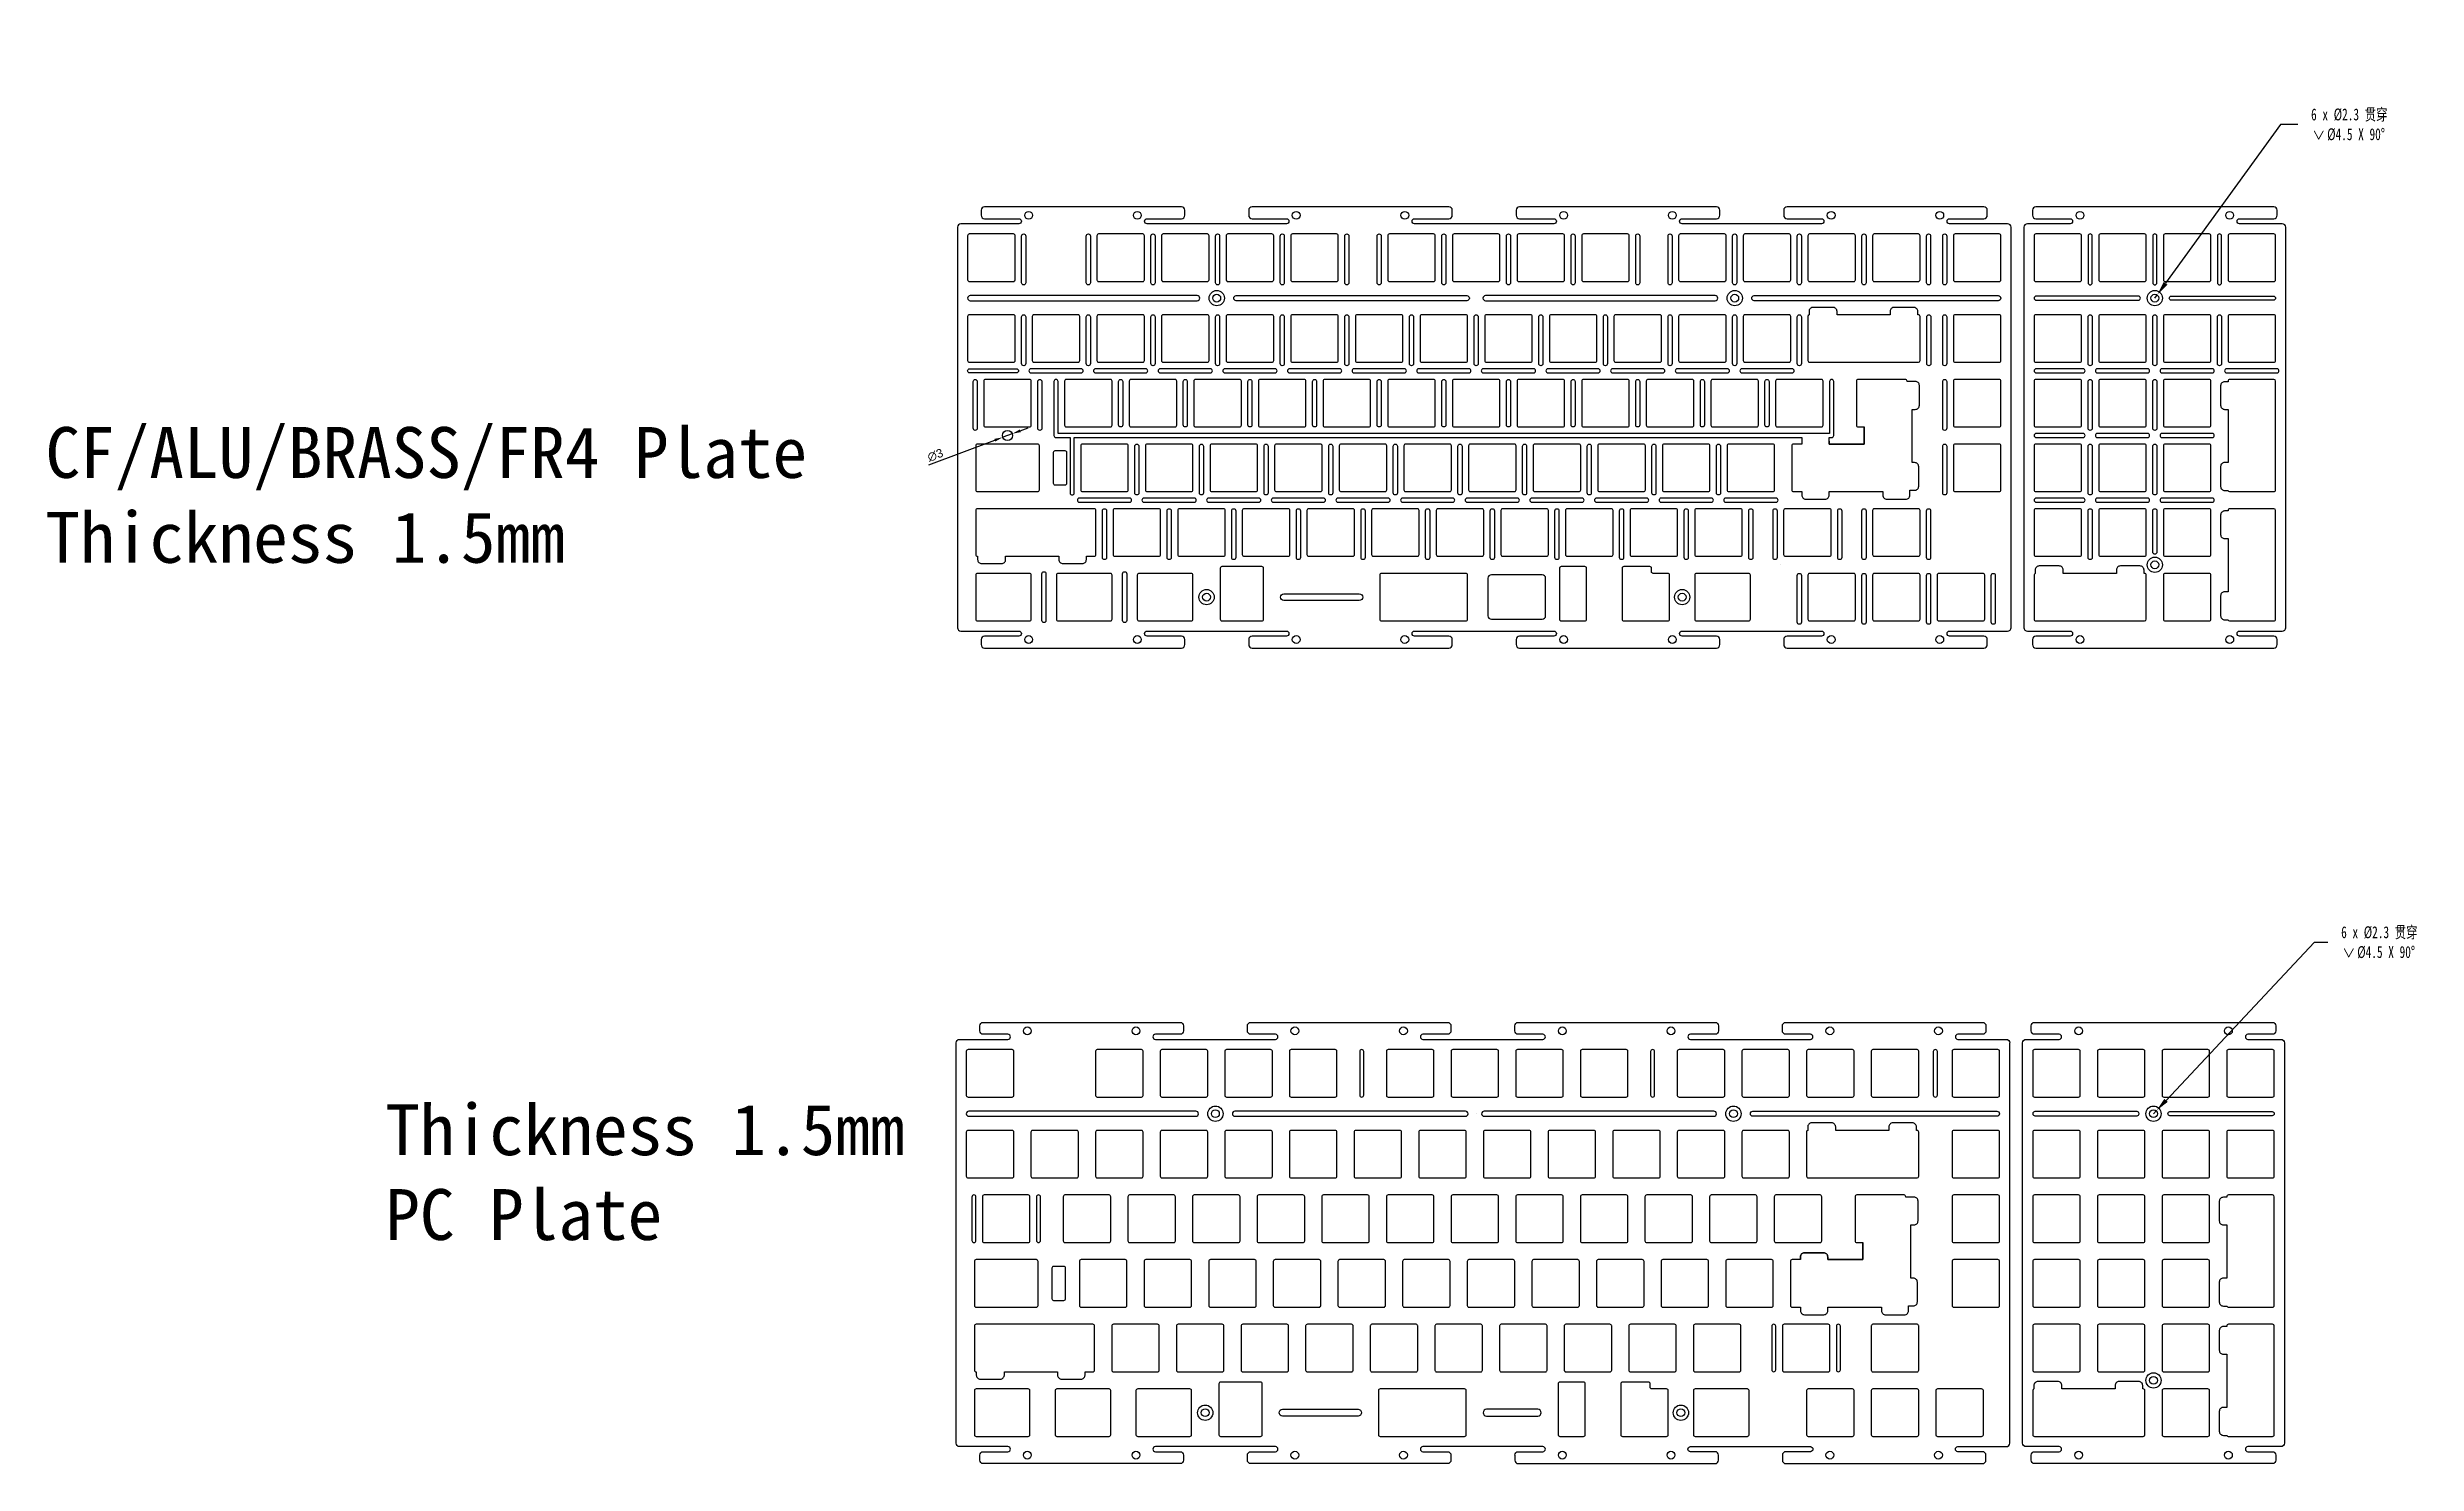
# Model space of a CAD drawing. Header units: millimetres. Extents: x 2128 to 2826, y 1699 to 2116.
import ezdxf

# ---------------------------------------------------------------- set-up
doc = ezdxf.new("R2010")
doc.units = ezdxf.units.MM
doc.layers.add('10', color=7, linetype='Continuous')
doc.styles.add('SLDTEXTSTYLE5', font='TXT', dxfattribs={"width": 0.7})
doc.styles.get("Standard").update_dxf_attribs({"font": 'arial.ttf'})
doc.dimstyles.new('ISO-25', dxfattribs={"dimtxt": 2.5, "dimasz": 2.5, "dimexe": 1.25, "dimexo": 0.625, "dimtad": 1, "dimtxsty": 'Standard', "dimcen": 2.5, "dimadec": 0, "dimazin": 0, "dimtfac": 1, "dimtmove": 0, "dimatfit": 3, "dimfxl": 1, "dimarcsym": 0})
doc.dimstyles.new('SLDDIMSTYLE0', dxfattribs={"dimtxt": 3.5, "dimasz": 4.08, "dimexe": 0, "dimexo": 0.0625, "dimgap": 0.875, "dimtad": 0, "dimtih": 1, "dimtoh": 1, "dimrnd": 1e-09, "dimzin": 12, "dimdsep": 46, "dimtxsty": 'SLDTEXTSTYLE5', "dimblk1": 'NONE', "dimsah": 1, "dimcen": 0, "dimadec": 0, "dimazin": 3, "dimtfac": 1, "dimtmove": 0, "dimatfit": 3, "dimldrblk": 'NONE', "dimfxl": 1, "dimfrac": 2, "dimtolj": 1, "dimtzin": 12, "dimarcsym": 0})

msp = doc.modelspace()

# ---------------------------------------------------------------- texts
at = {"char_height": 15, "attachment_point": 1}
for s, width, gutter_width, insert in [('{\\fSimSun|b0|i0|c134|p2;CF/ALU/BRASS/FR4 Plate\\PThickness 1.5mm}', 277.74908, 17.5, (2127.616, 2004.227)), ('{\\fSimSun|b0|i0|c134|p2;Thickness 1.5mm\\PPC Plate}', 167.77961, 12.5, (2227.762, 1804.679))]:
    msp.add_mtext_dynamic_manual_height_columns(s, width=width, gutter_width=gutter_width, heights=[0], dxfattribs=dict(at, insert=insert))

# ---------------------------------------------------------------- blocks, each defined once
blk = doc.blocks.new('*D3')
at = {"layer": '10', "color": 0, "lineweight": -2, "transparency": 16777216}
for p, q in [((2796.24, 1852.36), (2752.61, 1805.82)), ((2800.32, 1852.36), (2796.24, 1852.36)), ((2748.92, 1801.88), (2749.82, 1802.84))]:
    blk.add_line(p, q, dxfattribs=at)
at = {"layer": '10', "color": 0, "transparency": 16777216}
blk.add_solid([(2752.11, 1806.28), (2753.1, 1805.35), (2749.82, 1802.84)], dxfattribs=at)
at = {"layer": 'Defpoints', "color": 0, "transparency": 16777216}
for p in [(2748.92, 1801.88), (2749.82, 1802.84)]:
    blk.add_point(p, dxfattribs=at)
at = {"layer": '10', "color": 0, "transparency": 16777216, "insert": (2815.46, 1852.36), "char_height": 3.5, "attachment_point": 5, "style": 'SLDTEXTSTYLE5'}
blk.add_mtext('\\A1;6 x %%C2.3 {\\fSimSun|b0|i0|c134|p2;贯穿}\\P{\\fGDT|b0|i0|c0|p2;w }%%C4.5 X 90°', dxfattribs=at)
blk = doc.blocks.new('_None')
blk = doc.blocks.new('*D9')
at = {"layer": '10', "color": 0, "lineweight": -2, "transparency": 16777216}
for p, q in [((2786.35, 2093.34), (2752.47, 2046.57)), ((2791.45, 2093.34), (2786.35, 2093.34)), ((2749.31, 2042.2), (2750.08, 2043.27))]:
    blk.add_line(p, q, dxfattribs=at)
at = {"layer": '10', "color": 0, "transparency": 16777216}
blk.add_solid([(2751.92, 2046.97), (2753.02, 2046.17), (2750.08, 2043.27)], dxfattribs=at)
at = {"layer": 'Defpoints', "color": 0, "transparency": 16777216}
for p in [(2749.31, 2042.2), (2750.08, 2043.27)]:
    blk.add_point(p, dxfattribs=at)
at = {"layer": '10', "color": 0, "transparency": 16777216, "insert": (2806.6, 2093.34), "char_height": 3.5, "attachment_point": 5, "style": 'SLDTEXTSTYLE5'}
blk.add_mtext('\\A1;6 x %%C2.3 {\\fSimSun|b0|i0|c134|p2;贯穿}\\P{\\fGDT|b0|i0|c0|p2;w }%%C4.5 X 90°', dxfattribs=at)
blk = doc.blocks.new('*D10')
at = {"color": 0, "lineweight": -2, "transparency": 16777216}
for p, q in [((2387.94, 1993.11), (2407.42, 2000.33)), ((2412.57, 2002.24), (2409.76, 2001.2)), ((2414.92, 2003.11), (2417.26, 2003.98))]:
    blk.add_line(p, q, dxfattribs=at)
at = {"color": 0, "transparency": 16777216}
for points in [[(2407.27, 2000.72), (2407.56, 1999.94), (2409.76, 2001.2)], [(2414.77, 2003.5), (2415.06, 2002.72), (2412.57, 2002.24)]]:
    blk.add_solid(points, dxfattribs=at)
at = {"layer": 'Defpoints', "color": 0, "transparency": 16777216}
for p in [(2409.76, 2001.2), (2412.57, 2002.24)]:
    blk.add_point(p, dxfattribs=at)
at = {"color": 0, "transparency": 16777216, "insert": (2389.89, 1995.93), "char_height": 2.5, "attachment_point": 5, "rotation": 20.355}
blk.add_mtext('∅3', dxfattribs=at)

# ---------------------------------------------------------------- dimensions: what is measured, and where the dimension line sits
at = {"color": 1}
dim = msp.add_diameter_dim_2p(p1=(2412.575, 2002.244), p2=(2409.762, 2001.201), dimstyle='ISO-25', dxfattribs=at)
dim.commit()
dim.dimension.update_dxf_attribs({"geometry": '*D10', "text_midpoint": (2390.572, 1994.081), "dimtype": 163})
at = {"layer": '10', "color": 1}
for p1, p2, picture, middle in [((2749.306, 2042.204), (2750.078, 2043.269), '*D9', (2806.597, 2093.335)), ((2748.916, 1801.882), (2749.815, 1802.842), '*D3', (2815.464, 1852.359))]:
    dim = msp.add_diameter_dim_2p(p1=p1, p2=p2, text='6 x %%C2.3 {\\fSimSun|b0|i0|c134|p2;贯穿}\\P{\\fGDT|b0|i0|c0|p2;w }%%C4.5 X 90°', dimstyle='SLDDIMSTYLE0', dxfattribs=at)
    dim.commit()
    dim.dimension.update_dxf_attribs({"geometry": picture, "text_midpoint": middle, "dimtype": 163})

# ---------------------------------------------------------------- linework, layer by layer
at = {"color": 3, "linetype": 'Continuous', "lineweight": 25}
for p, q in [((2415.931, 2061.11), (2415.931, 2061.11)), ((2434.981, 2061.11), (2434.981, 2061.11)), ((2454.031, 2061.11), (2454.031, 2061.11)), ((2473.081, 2061.11), (2473.081, 2061.11)), ((2492.131, 2061.11), (2492.131, 2061.11)), ((2511.181, 2061.11), (2511.181, 2061.11)), ((2520.706, 2061.11), (2520.706, 2061.11)), ((2539.756, 2061.11), (2539.756, 2061.11)), ((2558.806, 2061.11), (2558.806, 2061.11)), ((2577.856, 2061.11), (2577.856, 2061.11)), ((2596.906, 2061.11), (2596.906, 2061.11)), ((2606.431, 2061.11), (2606.431, 2061.11)), ((2625.481, 2061.11), (2625.481, 2061.11)), ((2644.531, 2061.11), (2644.531, 2061.11)), ((2663.581, 2061.11), (2663.581, 2061.11)), ((2682.631, 2061.11), (2682.631, 2061.11)), ((2687.393, 2061.11), (2687.393, 2061.11)), ((2730.256, 2061.11), (2730.256, 2061.11)), ((2749.306, 2061.11), (2749.306, 2061.11)), ((2768.356, 2061.11), (2768.356, 2061.11)), ((2399.406, 2042.204), (2399.406, 2042.204)), ((2467.825, 2042.204), (2467.825, 2042.204)), ((2620.499, 2042.204), (2620.499, 2042.204)), ((2703.918, 2042.204), (2703.918, 2042.204)), ((2784.881, 2042.204), (2784.881, 2042.204)), ((2415.931, 2037.297), (2415.931, 2037.297)), ((2434.981, 2037.297), (2434.981, 2037.297)), ((2454.031, 2037.297), (2454.031, 2037.297)), ((2473.081, 2037.297), (2473.081, 2037.297)), ((2492.131, 2037.297), (2492.131, 2037.297)), ((2511.181, 2037.297), (2511.181, 2037.297)), ((2530.231, 2037.297), (2530.231, 2037.297)), ((2549.281, 2037.297), (2549.281, 2037.297)), ((2568.331, 2037.297), (2568.331, 2037.297)), ((2587.381, 2037.297), (2587.381, 2037.297)), ((2606.431, 2037.297), (2606.431, 2037.297)), ((2625.481, 2037.297), (2625.481, 2037.297)), ((2644.531, 2037.297), (2644.531, 2037.297)), ((2682.706, 2037.297), (2682.706, 2037.297)), ((2687.393, 2037.297), (2687.393, 2037.297)), ((2730.256, 2037.297), (2730.256, 2037.297)), ((2749.306, 2037.297), (2749.306, 2037.297)), ((2768.356, 2037.297), (2768.356, 2037.297)), ((2401.643, 2018.247), (2401.643, 2018.247)), ((2420.693, 2018.247), (2420.693, 2018.247)), ((2425.456, 2018.247), (2425.456, 2018.247)), ((2444.506, 2018.247), (2444.506, 2018.247)), ((2463.556, 2018.247), (2463.556, 2018.247)), ((2482.606, 2018.247), (2482.606, 2018.247)), ((2501.656, 2018.247), (2501.656, 2018.247)), ((2520.706, 2018.247), (2520.706, 2018.247)), ((2539.756, 2018.247), (2539.756, 2018.247)), ((2558.806, 2018.247), (2558.806, 2018.247)), ((2577.856, 2018.247), (2577.856, 2018.247)), ((2596.906, 2018.247), (2596.906, 2018.247)), ((2615.956, 2018.247), (2615.956, 2018.247)), ((2635.006, 2018.247), (2635.006, 2018.247)), ((2654.056, 2018.247), (2654.056, 2018.247)), ((2687.393, 2018.247), (2687.393, 2018.247)), ((2730.256, 2018.247), (2730.256, 2018.247)), ((2749.306, 2018.247), (2749.306, 2018.247)), ((2449.268, 1999.197), (2449.268, 1999.197)), ((2468.318, 1999.197), (2468.318, 1999.197)), ((2487.368, 1999.197), (2487.368, 1999.197)), ((2506.418, 1999.197), (2506.418, 1999.197)), ((2525.468, 1999.197), (2525.468, 1999.197)), ((2544.518, 1999.197), (2544.518, 1999.197)), ((2563.568, 1999.197), (2563.568, 1999.197)), ((2582.618, 1999.197), (2582.618, 1999.197)), ((2601.668, 1999.197), (2601.668, 1999.197)), ((2620.718, 1999.197), (2620.718, 1999.197)), ((2645.226, 2000.029), (2645.226, 1999.197)), ((2687.393, 1999.197), (2687.393, 1999.197)), ((2730.256, 1999.197), (2730.256, 1999.197)), ((2749.306, 1999.197), (2749.306, 1999.197)), ((2430.218, 1984.197), (2430.218, 1984.197)), ((2439.743, 1980.147), (2439.743, 1980.147)), ((2458.793, 1980.147), (2458.793, 1980.147)), ((2477.843, 1980.147), (2477.843, 1980.147)), ((2496.893, 1980.147), (2496.893, 1980.147)), ((2515.943, 1980.147), (2515.943, 1980.147)), ((2534.993, 1980.147), (2534.993, 1980.147)), ((2554.043, 1980.147), (2554.043, 1980.147)), ((2573.093, 1980.147), (2573.093, 1980.147)), ((2592.143, 1980.147), (2592.143, 1980.147)), ((2611.193, 1980.147), (2611.193, 1980.147)), ((2630.243, 1980.147), (2630.243, 1980.147)), ((2637.387, 1980.147), (2637.387, 1980.147)), ((2656.437, 1980.147), (2656.437, 1980.147)), ((2663.581, 1980.147), (2663.581, 1980.147)), ((2682.631, 1980.147), (2682.631, 1980.147)), ((2730.256, 1980.147), (2730.256, 1980.147)), ((2749.306, 1980.147), (2749.306, 1980.147)), ((2638.912, 1963.622), (2638.912, 1963.622)), ((2421.884, 1961.597), (2421.884, 1961.597)), ((2445.696, 1961.597), (2445.696, 1961.597)), ((2644.531, 1961.097), (2644.531, 1961.097)), ((2663.581, 1961.097), (2663.581, 1961.097)), ((2682.631, 1961.097), (2682.631, 1961.097)), ((2701.681, 1961.097), (2701.681, 1961.097))]:
    msp.add_line(p, q, dxfattribs=at)
at = {"color": 4, "linetype": 'Continuous', "lineweight": 25}
for p, q in [((2775.99, 1824.538), (2775.99, 1824.538)), ((2399.016, 1801.882), (2399.016, 1801.882)), ((2467.434, 1801.882), (2467.434, 1801.882)), ((2549.272, 1801.882), (2549.272, 1801.882)), ((2620.109, 1801.882), (2620.109, 1801.882)), ((2625.109, 1801.882), (2625.109, 1801.882)), ((2703.528, 1801.882), (2703.528, 1801.882)), ((2784.491, 1801.882), (2784.491, 1801.882)), ((2401.253, 1777.926), (2401.253, 1777.926)), ((2551.366, 1713.776), (2551.366, 1713.776)), ((2775.991, 1703.026), (2775.991, 1703.026))]:
    msp.add_line(p, q, dxfattribs=at)
at = {"color": 3, "linetype": 'Continuous', "lineweight": 25}
for points in [[(2482.243, 2068.11), (2482.243, 2066.61, 0.4142136), (2483.243, 2065.61), (2493.343, 2065.61, -1), (2493.343, 2064.11), (2452.306, 2064.11, -1), (2452.306, 2065.61), (2462.406, 2065.61, 0.4142136), (2463.406, 2066.61), (2463.406, 2068.11, 0.4142136), (2462.406, 2069.11), (2404.406, 2069.11, 0.4142136), (2403.406, 2068.11), (2403.406, 2066.61, 0.4142136), (2404.406, 2065.61), (2414.506, 2065.61, -1), (2414.506, 2064.11), (2397.406, 2064.11, 0.4142136), (2396.406, 2063.11), (2396.406, 1945.097, 0.4142136), (2397.406, 1944.097), (2414.506, 1944.097, -1), (2414.506, 1942.597), (2404.406, 1942.597, 0.4142136), (2403.406, 1941.597), (2403.406, 1940.097, 0.4142136), (2404.406, 1939.097), (2462.406, 1939.097, 0.4142136), (2463.406, 1940.097), (2463.406, 1941.597, 0.4142136), (2462.406, 1942.597), (2452.306, 1942.597, -1), (2452.306, 1944.097), (2493.343, 1944.097, -1), (2493.343, 1942.597), (2483.243, 1942.597, 0.4142136), (2482.243, 1941.597), (2482.243, 1940.097, 0.4142136), (2483.243, 1939.097), (2541.243, 1939.097, 0.4142136), (2542.243, 1940.097), (2542.243, 1941.597, 0.4142136), (2541.243, 1942.597), (2531.143, 1942.597, -1), (2531.143, 1944.097), (2572.181, 1944.097, -1), (2572.181, 1942.597), (2562.081, 1942.597, 0.4142136), (2561.081, 1941.597), (2561.081, 1940.097, 0.4142136), (2562.081, 1939.097), (2620.081, 1939.097, 0.4142136), (2621.081, 1940.097), (2621.081, 1941.597, 0.4142136), (2620.081, 1942.597), (2609.981, 1942.597, -1), (2609.981, 1944.097), (2651.018, 1944.097, -1), (2651.018, 1942.597), (2640.918, 1942.597, 0.4142136), (2639.918, 1941.597), (2639.918, 1940.097, 0.4142136), (2640.918, 1939.097), (2698.918, 1939.097, 0.4142136), (2699.918, 1940.097), (2699.918, 1941.597, 0.4142136), (2698.918, 1942.597), (2688.818, 1942.597, -1), (2688.818, 1944.097), (2705.918, 1944.097, 0.4142136), (2706.918, 1945.097), (2706.918, 2063.11)], [(2706.918, 2063.11, 0.4142136), (2705.918, 2064.11), (2688.818, 2064.11, -1), (2688.818, 2065.61), (2698.918, 2065.61, 0.4142136), (2699.918, 2066.61), (2699.918, 2068.11, 0.4142136), (2698.918, 2069.11), (2640.918, 2069.11, 0.4142136), (2639.918, 2068.11), (2639.918, 2066.61, 0.4142136), (2640.918, 2065.61), (2651.018, 2065.61, -1), (2651.018, 2064.11), (2609.981, 2064.11, -1), (2609.981, 2065.61), (2620.081, 2065.61, 0.4142136), (2621.081, 2066.61), (2621.081, 2068.11, 0.4142136), (2620.081, 2069.11), (2562.081, 2069.11, 0.4142136), (2561.081, 2068.11), (2561.081, 2066.61, 0.4142136), (2562.081, 2065.61), (2572.181, 2065.61, -1), (2572.181, 2064.11), (2531.143, 2064.11, -1), (2531.143, 2065.61), (2541.243, 2065.61, 0.4142136), (2542.243, 2066.61), (2542.243, 2068.11, 0.4142136), (2541.243, 2069.11), (2483.243, 2069.11, 0.4142136), (2482.243, 2068.11)], [(2653.292, 2000.029), (2653.292, 1999.197), (2653.292, 2001.122), (2654.056, 2001.122, 0.4142136), (2654.656, 2001.722), (2654.656, 2017.647, 0.4142136), (2654.056, 2018.247, 0.4142136), (2653.456, 2017.647), (2653.456, 2002.322), (2426.056, 2002.322), (2426.056, 2017.647, 0.4142136), (2425.456, 2018.247, 0.4142136), (2424.856, 2017.647)], [(2424.856, 2017.647), (2424.856, 2001.722, 0.4142136), (2425.456, 2001.122), (2429.618, 2001.122), (2429.618, 1984.797, 0.4142136), (2430.218, 1984.197, 0.4142136), (2430.818, 1984.797), (2430.818, 2001.122), (2645.226, 2001.122), (2645.226, 1999.197), (2642.793, 1999.197, 0.4142136), (2642.293, 1998.697), (2642.293, 1985.698, 0.4142136), (2642.793, 1985.198), (2645.226, 1985.198), (2645.226, 1984.181, 0.4142136), (2646.426, 1982.981), (2652.153, 1982.981, 0.4142136), (2653.353, 1984.181), (2653.353, 1985.198), (2669.134, 1985.198), (2669.134, 1984.148, 0.4142136), (2670.334, 1982.948), (2675.925, 1982.948, 0.4142136), (2677.125, 1984.148), (2677.125, 1985.575), (2678.515, 1985.575, 0.4142136), (2679.715, 1986.775), (2679.715, 1992.537, 0.4142136), (2678.515, 1993.737), (2677.802, 1993.737), (2677.802, 2009.428), (2678.709, 2009.428, 0.4142136), (2679.909, 2010.628), (2679.909, 2016.447, 0.4142136), (2678.709, 2017.647), (2676.275, 2017.647), (2676.275, 2017.747, 0.4142136), (2675.775, 2018.247), (2661.843, 2018.247, 0.4142136), (2661.343, 2017.747), (2661.343, 2004.748, 0.4142136), (2661.843, 2004.248), (2663.673, 2004.248)]]:
    msp.add_lwpolyline(points, format="xyb", dxfattribs=at)
for points in [[(2711.731, 2064.11, 0.4142136), (2710.731, 2063.11), (2710.731, 1945.097, 0.4142136), (2711.731, 1944.097), (2724.329, 1944.097, -1), (2724.329, 1942.597), (2714.231, 1942.597, 0.4142136), (2713.231, 1941.597), (2713.231, 1940.097, 0.4142136), (2714.231, 1939.097), (2784.381, 1939.097, 0.4142167), (2785.381, 1940.097), (2785.381, 1941.597, 0.4142105), (2784.381, 1942.597), (2774.281, 1942.597, -1), (2774.281, 1944.097), (2786.881, 1944.097, 0.4142167), (2787.881, 1945.097), (2787.88, 2063.11, 0.4142105), (2786.88, 2064.11), (2774.28, 2064.11, -1), (2774.28, 2065.61), (2784.38, 2065.61, 0.4142167), (2785.38, 2066.61), (2785.38, 2068.11, 0.4142105), (2784.38, 2069.11), (2714.231, 2069.11, 0.4142136), (2713.231, 2068.11), (2713.231, 2066.61, 0.4142136), (2714.231, 2065.61), (2724.331, 2065.61, -1), (2724.331, 2064.11)], [(2413.406, 2060.61, 0.4142136), (2412.906, 2061.11), (2399.906, 2061.11, 0.4142136), (2399.406, 2060.61), (2399.406, 2047.61, 0.4142136), (2399.906, 2047.11), (2412.906, 2047.11, 0.4142136), (2413.406, 2047.61)], [(2416.531, 2060.51), (2416.531, 2046.71, -0.4142136), (2415.931, 2046.11), (2415.931, 2046.11, -0.4142136), (2415.331, 2046.71), (2415.331, 2060.51, -0.4142136), (2415.931, 2061.11, -0.4142136)], [(2435.581, 2060.51), (2435.581, 2046.71, -0.4142136), (2434.981, 2046.11), (2434.981, 2046.11, -0.4142136), (2434.381, 2046.71), (2434.381, 2060.51, -0.4142136), (2434.981, 2061.11, -0.4142136)], [(2451.506, 2060.61, 0.4142136), (2451.006, 2061.11), (2438.006, 2061.11, 0.4142136), (2437.506, 2060.61), (2437.506, 2047.61, 0.4142136), (2438.006, 2047.11), (2451.006, 2047.11, 0.4142136), (2451.506, 2047.61)], [(2454.631, 2060.51), (2454.631, 2046.71, -0.4142136), (2454.031, 2046.11), (2454.031, 2046.11, -0.4142136), (2453.431, 2046.71), (2453.431, 2060.51, -0.4142136), (2454.031, 2061.11, -0.4142136)], [(2470.556, 2060.61, 0.4142136), (2470.056, 2061.11), (2457.056, 2061.11, 0.4142136), (2456.556, 2060.61), (2456.556, 2047.61, 0.4142136), (2457.056, 2047.11), (2470.056, 2047.11, 0.4142136), (2470.556, 2047.61)], [(2473.681, 2060.51), (2473.681, 2046.71, -0.4142136), (2473.081, 2046.11), (2473.081, 2046.11, -0.4142136), (2472.481, 2046.71), (2472.481, 2060.51, -0.4142136), (2473.081, 2061.11, -0.4142136)], [(2489.606, 2060.61, 0.4142136), (2489.106, 2061.11), (2476.106, 2061.11, 0.4142136), (2475.606, 2060.61), (2475.606, 2047.61, 0.4142136), (2476.106, 2047.11), (2489.106, 2047.11, 0.4142136), (2489.606, 2047.61)], [(2492.731, 2060.51), (2492.731, 2046.71, -0.4142136), (2492.131, 2046.11), (2492.131, 2046.11, -0.4142136), (2491.531, 2046.71), (2491.531, 2060.51, -0.4142136), (2492.131, 2061.11, -0.4142136)], [(2508.656, 2060.61, 0.4142136), (2508.156, 2061.11), (2495.156, 2061.11, 0.4142136), (2494.656, 2060.61), (2494.656, 2047.61, 0.4142136), (2495.156, 2047.11), (2508.156, 2047.11, 0.4142136), (2508.656, 2047.61)], [(2511.781, 2060.51), (2511.781, 2046.71, -0.4142136), (2511.181, 2046.11), (2511.181, 2046.11, -0.4142136), (2510.581, 2046.71), (2510.581, 2060.51, -0.4142136), (2511.181, 2061.11, -0.4142136)], [(2521.306, 2060.51), (2521.306, 2046.71, -0.4142136), (2520.706, 2046.11), (2520.706, 2046.11, -0.4142136), (2520.106, 2046.71), (2520.106, 2060.51, -0.4142136), (2520.706, 2061.11, -0.4142136)], [(2537.231, 2060.61, 0.4142136), (2536.731, 2061.11), (2523.731, 2061.11, 0.4142136), (2523.231, 2060.61), (2523.231, 2047.61, 0.4142136), (2523.731, 2047.11), (2536.731, 2047.11, 0.4142136), (2537.231, 2047.61)], [(2540.356, 2060.51), (2540.356, 2046.71, -0.4142136), (2539.756, 2046.11), (2539.756, 2046.11, -0.4142136), (2539.156, 2046.71), (2539.156, 2060.51, -0.4142136), (2539.756, 2061.11, -0.4142136)], [(2556.281, 2060.61, 0.4142136), (2555.781, 2061.11), (2542.781, 2061.11, 0.4142136), (2542.281, 2060.61), (2542.281, 2047.61, 0.4142136), (2542.781, 2047.11), (2555.781, 2047.11, 0.4142136), (2556.281, 2047.61)], [(2559.406, 2060.51), (2559.406, 2046.71, -0.4142136), (2558.806, 2046.11), (2558.806, 2046.11, -0.4142136), (2558.206, 2046.71), (2558.206, 2060.51, -0.4142136), (2558.806, 2061.11, -0.4142136)], [(2575.331, 2060.61, 0.4142136), (2574.831, 2061.11), (2561.831, 2061.11, 0.4142136), (2561.331, 2060.61), (2561.331, 2047.61, 0.4142136), (2561.831, 2047.11), (2574.831, 2047.11, 0.4142136), (2575.331, 2047.61)], [(2578.456, 2060.51), (2578.456, 2046.71, -0.4142136), (2577.856, 2046.11), (2577.856, 2046.11, -0.4142136), (2577.256, 2046.71), (2577.256, 2060.51, -0.4142136), (2577.856, 2061.11, -0.4142136)], [(2594.381, 2060.61, 0.4142136), (2593.881, 2061.11), (2580.881, 2061.11, 0.4142136), (2580.381, 2060.61), (2580.381, 2047.61, 0.4142136), (2580.881, 2047.11), (2593.881, 2047.11, 0.4142136), (2594.381, 2047.61)], [(2597.506, 2060.51), (2597.506, 2046.71, -0.4142136), (2596.906, 2046.11), (2596.906, 2046.11, -0.4142136), (2596.306, 2046.71), (2596.306, 2060.51, -0.4142136), (2596.906, 2061.11, -0.4142136)], [(2607.031, 2060.51), (2607.031, 2046.71, -0.4142136), (2606.431, 2046.11), (2606.431, 2046.11, -0.4142136), (2605.831, 2046.71), (2605.831, 2060.51, -0.4142136), (2606.431, 2061.11, -0.4142136)], [(2622.956, 2060.61, 0.4142136), (2622.456, 2061.11), (2609.456, 2061.11, 0.4142136), (2608.956, 2060.61), (2608.956, 2047.61, 0.4142136), (2609.456, 2047.11), (2622.456, 2047.11, 0.4142136), (2622.956, 2047.61)], [(2626.081, 2060.51), (2626.081, 2046.71, -0.4142136), (2625.481, 2046.11), (2625.481, 2046.11, -0.4142136), (2624.881, 2046.71), (2624.881, 2060.51, -0.4142136), (2625.481, 2061.11, -0.4142136)], [(2642.006, 2060.61, 0.4142136), (2641.506, 2061.11), (2628.506, 2061.11, 0.4142136), (2628.006, 2060.61), (2628.006, 2047.61, 0.4142136), (2628.506, 2047.11), (2641.506, 2047.11, 0.4142136), (2642.006, 2047.61)], [(2645.131, 2060.51), (2645.131, 2046.71, -0.4142136), (2644.531, 2046.11), (2644.531, 2046.11, -0.4142136), (2643.931, 2046.71), (2643.931, 2060.51, -0.4142136), (2644.531, 2061.11, -0.4142136)], [(2661.056, 2060.61, 0.4142136), (2660.556, 2061.11), (2647.556, 2061.11, 0.4142136), (2647.056, 2060.61), (2647.056, 2047.61, 0.4142136), (2647.556, 2047.11), (2660.556, 2047.11, 0.4142136), (2661.056, 2047.61)], [(2664.181, 2060.51), (2664.181, 2046.71, -0.4142136), (2663.581, 2046.11), (2663.581, 2046.11, -0.4142136), (2662.981, 2046.71), (2662.981, 2060.51, -0.4142136), (2663.581, 2061.11, -0.4142136)], [(2680.106, 2060.61, 0.4142136), (2679.606, 2061.11), (2666.606, 2061.11, 0.4142136), (2666.106, 2060.61), (2666.106, 2047.61, 0.4142136), (2666.606, 2047.11), (2679.606, 2047.11, 0.4142136), (2680.106, 2047.61)], [(2683.231, 2060.51), (2683.231, 2046.71, -0.4142136), (2682.631, 2046.11), (2682.631, 2046.11, -0.4142136), (2682.031, 2046.71), (2682.031, 2060.51, -0.4142136), (2682.631, 2061.11, -0.4142136)], [(2687.993, 2060.51), (2687.993, 2046.71, -0.4142136), (2687.393, 2046.11), (2687.393, 2046.11, -0.4142136), (2686.793, 2046.71), (2686.793, 2060.51, -0.4142136), (2687.393, 2061.11, -0.4142136)], [(2703.418, 2047.11, 0.4142136), (2703.918, 2047.61), (2703.918, 2060.61, 0.4142136), (2703.418, 2061.11), (2690.418, 2061.11, 0.4142136), (2689.918, 2060.61), (2689.918, 2047.61, 0.4142136), (2690.418, 2047.11)], [(2727.731, 2060.61, 0.4142136), (2727.231, 2061.11), (2714.231, 2061.11, 0.4142136), (2713.731, 2060.61), (2713.731, 2047.61, 0.4142136), (2714.231, 2047.11), (2727.231, 2047.11, 0.4142136), (2727.731, 2047.61)], [(2729.656, 2046.71, 0.4142136), (2730.256, 2046.11, 0.4142136), (2730.856, 2046.71), (2730.856, 2060.51, 0.4142136), (2730.256, 2061.11, 0.4142136), (2729.656, 2060.51)], [(2746.781, 2060.61, 0.4142136), (2746.281, 2061.11), (2733.281, 2061.11, 0.4142136), (2732.781, 2060.61), (2732.781, 2047.61, 0.4142136), (2733.281, 2047.11), (2746.281, 2047.11, 0.4142136), (2746.781, 2047.61)], [(2748.706, 2046.71, 0.4142136), (2749.306, 2046.11, 0.4142136), (2749.906, 2046.71), (2749.906, 2060.51, 0.4142136), (2749.306, 2061.11, 0.4142136), (2748.706, 2060.51)], [(2765.831, 2060.61, 0.4142136), (2765.331, 2061.11), (2752.331, 2061.11, 0.4142136), (2751.831, 2060.61), (2751.831, 2047.61, 0.4142136), (2752.331, 2047.11), (2765.331, 2047.11, 0.4142136), (2765.831, 2047.61)], [(2767.756, 2046.71, 0.4142136), (2768.356, 2046.11, 0.4142136), (2768.956, 2046.71), (2768.956, 2060.51, 0.4142136), (2768.356, 2061.11, 0.4142136), (2767.756, 2060.51)], [(2784.881, 2060.61, 0.4142136), (2784.381, 2061.11), (2771.381, 2061.11, 0.4142136), (2770.881, 2060.61), (2770.881, 2047.61, 0.4142136), (2771.381, 2047.11), (2784.381, 2047.11, 0.4142136), (2784.881, 2047.61)], [(2400.156, 2041.454), (2467.075, 2041.454, 0.4142136), (2467.825, 2042.204, 0.4142136), (2467.075, 2042.954), (2400.156, 2042.954, 0.4142136), (2399.406, 2042.204, 0.4142136)], [(2547.281, 2042.204), (2547.281, 2042.204, -0.4142136), (2546.531, 2041.454), (2478.575, 2041.454, -0.4142136), (2477.825, 2042.204), (2477.825, 2042.204, -0.4142136), (2478.575, 2042.954), (2546.531, 2042.954, -0.4142136)], [(2551.281, 2042.204), (2551.281, 2042.204, 0.4142136), (2552.031, 2041.454), (2619.749, 2041.454, 0.4142136), (2620.499, 2042.204, 0.4142136), (2619.749, 2042.954), (2552.031, 2042.954, 0.4142136)], [(2703.168, 2041.454), (2631.249, 2041.454, -0.4142136), (2630.499, 2042.204), (2630.499, 2042.204, -0.4142136), (2631.249, 2042.954), (2703.168, 2042.954, -0.4142136), (2703.918, 2042.204, -0.4142136)], [(2647.056, 2023.797, 0.4142167), (2647.556, 2023.297), (2679.606, 2023.297, 0.4142105), (2680.106, 2023.797), (2680.106, 2036.796, 0.4143678), (2679.605, 2037.296), (2679.441, 2037.296), (2679.441, 2038.292, 0.4142136), (2678.241, 2039.492), (2672.493, 2039.492, 0.4142136), (2671.293, 2038.292), (2671.293, 2037.296), (2655.632, 2037.296), (2655.632, 2038.292, 0.4142136), (2654.432, 2039.492), (2648.582, 2039.492, 0.4142136), (2647.382, 2038.292), (2647.382, 2037.296, 0.3137964), (2647.056, 2036.827)], [(2713.731, 2042.204), (2713.731, 2042.204, 0.4142136), (2714.331, 2041.604), (2744.456, 2041.604, 0.4142136), (2745.056, 2042.204), (2745.056, 2042.204, 0.4142136), (2744.456, 2042.804), (2714.331, 2042.804, 0.4142136)], [(2784.281, 2041.604), (2754.156, 2041.604, -0.4142136), (2753.556, 2042.204), (2753.556, 2042.204, -0.4142136), (2754.156, 2042.804), (2784.281, 2042.804, -0.4142136), (2784.881, 2042.204, -0.4142136)], [(2413.406, 2036.797, 0.4142136), (2412.906, 2037.297), (2399.906, 2037.297, 0.4142136), (2399.406, 2036.797), (2399.406, 2023.797, 0.4142136), (2399.906, 2023.297), (2412.906, 2023.297, 0.4142136), (2413.406, 2023.797)], [(2416.531, 2036.697), (2416.531, 2022.897, -0.4142136), (2415.931, 2022.297), (2415.931, 2022.297, -0.4142136), (2415.331, 2022.897), (2415.331, 2036.697, -0.4142136), (2415.931, 2037.297, -0.4142136)], [(2432.456, 2036.797, 0.4142136), (2431.956, 2037.297), (2418.956, 2037.297, 0.4142136), (2418.456, 2036.797), (2418.456, 2023.797, 0.4142136), (2418.956, 2023.297), (2431.956, 2023.297, 0.4142136), (2432.456, 2023.797)], [(2435.581, 2036.697), (2435.581, 2022.897, -0.4142136), (2434.981, 2022.297), (2434.981, 2022.297, -0.4142136), (2434.381, 2022.897), (2434.381, 2036.697, -0.4142136), (2434.981, 2037.297, -0.4142136)], [(2451.506, 2036.797, 0.4142136), (2451.006, 2037.297), (2438.006, 2037.297, 0.4142136), (2437.506, 2036.797), (2437.506, 2023.797, 0.4142136), (2438.006, 2023.297), (2451.006, 2023.297, 0.4142136), (2451.506, 2023.797)], [(2454.631, 2036.697), (2454.631, 2022.897, -0.4142136), (2454.031, 2022.297), (2454.031, 2022.297, -0.4142136), (2453.431, 2022.897), (2453.431, 2036.697, -0.4142136), (2454.031, 2037.297, -0.4142136)], [(2470.556, 2036.797, 0.4142136), (2470.056, 2037.297), (2457.056, 2037.297, 0.4142136), (2456.556, 2036.797), (2456.556, 2023.797, 0.4142136), (2457.056, 2023.297), (2470.056, 2023.297, 0.4142136), (2470.556, 2023.797)], [(2473.681, 2036.697), (2473.681, 2022.897, -0.4142136), (2473.081, 2022.297), (2473.081, 2022.297, -0.4142136), (2472.481, 2022.897), (2472.481, 2036.697, -0.4142136), (2473.081, 2037.297, -0.4142136)], [(2489.606, 2036.797, 0.4142136), (2489.106, 2037.297), (2476.106, 2037.297, 0.4142136), (2475.606, 2036.797), (2475.606, 2023.797, 0.4142136), (2476.106, 2023.297), (2489.106, 2023.297, 0.4142136), (2489.606, 2023.797)], [(2492.731, 2036.697), (2492.731, 2022.897, -0.4142136), (2492.131, 2022.297), (2492.131, 2022.297, -0.4142136), (2491.531, 2022.897), (2491.531, 2036.697, -0.4142136), (2492.131, 2037.297, -0.4142136)], [(2508.656, 2036.797, 0.4142136), (2508.156, 2037.297), (2495.156, 2037.297, 0.4142136), (2494.656, 2036.797), (2494.656, 2023.797, 0.4142136), (2495.156, 2023.297), (2508.156, 2023.297, 0.4142136), (2508.656, 2023.797)], [(2511.781, 2036.697), (2511.781, 2022.897, -0.4142136), (2511.181, 2022.297), (2511.181, 2022.297, -0.4142136), (2510.581, 2022.897), (2510.581, 2036.697, -0.4142136), (2511.181, 2037.297, -0.4142136)], [(2527.706, 2036.797, 0.4142136), (2527.206, 2037.297), (2514.206, 2037.297, 0.4142136), (2513.706, 2036.797), (2513.706, 2023.797, 0.4142136), (2514.206, 2023.297), (2527.206, 2023.297, 0.4142136), (2527.706, 2023.797)], [(2530.831, 2036.697), (2530.831, 2022.897, -0.4142136), (2530.231, 2022.297), (2530.231, 2022.297, -0.4142136), (2529.631, 2022.897), (2529.631, 2036.697, -0.4142136), (2530.231, 2037.297, -0.4142136)], [(2546.756, 2036.797, 0.4142136), (2546.256, 2037.297), (2533.256, 2037.297, 0.4142136), (2532.756, 2036.797), (2532.756, 2023.797, 0.4142136), (2533.256, 2023.297), (2546.256, 2023.297, 0.4142136), (2546.756, 2023.797)], [(2549.881, 2036.697), (2549.881, 2022.897, -0.4142136), (2549.281, 2022.297), (2549.281, 2022.297, -0.4142136), (2548.681, 2022.897), (2548.681, 2036.697, -0.4142136), (2549.281, 2037.297, -0.4142136)], [(2565.806, 2036.797, 0.4142136), (2565.306, 2037.297), (2552.306, 2037.297, 0.4142136), (2551.806, 2036.797), (2551.806, 2023.797, 0.4142136), (2552.306, 2023.297), (2565.306, 2023.297, 0.4142136), (2565.806, 2023.797)], [(2568.931, 2036.697), (2568.931, 2022.897, -0.4142136), (2568.331, 2022.297), (2568.331, 2022.297, -0.4142136), (2567.731, 2022.897), (2567.731, 2036.697, -0.4142136), (2568.331, 2037.297, -0.4142136)], [(2584.856, 2036.797, 0.4142136), (2584.356, 2037.297), (2571.356, 2037.297, 0.4142136), (2570.856, 2036.797), (2570.856, 2023.797, 0.4142136), (2571.356, 2023.297), (2584.356, 2023.297, 0.4142136), (2584.856, 2023.797)], [(2587.981, 2036.697), (2587.981, 2022.897, -0.4142136), (2587.381, 2022.297), (2587.381, 2022.297, -0.4142136), (2586.781, 2022.897), (2586.781, 2036.697, -0.4142136), (2587.381, 2037.297, -0.4142136)], [(2603.906, 2036.797, 0.4142136), (2603.406, 2037.297), (2590.406, 2037.297, 0.4142136), (2589.906, 2036.797), (2589.906, 2023.797, 0.4142136), (2590.406, 2023.297), (2603.406, 2023.297, 0.4142136), (2603.906, 2023.797)], [(2607.031, 2036.697), (2607.031, 2022.897, -0.4142136), (2606.431, 2022.297), (2606.431, 2022.297, -0.4142136), (2605.831, 2022.897), (2605.831, 2036.697, -0.4142136), (2606.431, 2037.297, -0.4142136)], [(2622.956, 2036.797, 0.4142136), (2622.456, 2037.297), (2609.456, 2037.297, 0.4142136), (2608.956, 2036.797), (2608.956, 2023.797, 0.4142136), (2609.456, 2023.297), (2622.456, 2023.297, 0.4142136), (2622.956, 2023.797)], [(2626.081, 2036.697), (2626.081, 2022.897, -0.4142136), (2625.481, 2022.297), (2625.481, 2022.297, -0.4142136), (2624.881, 2022.897), (2624.881, 2036.697, -0.4142136), (2625.481, 2037.297, -0.4142136)], [(2642.006, 2036.797, 0.4142136), (2641.506, 2037.297), (2628.506, 2037.297, 0.4142136), (2628.006, 2036.797), (2628.006, 2023.797, 0.4142136), (2628.506, 2023.297), (2641.506, 2023.297, 0.4142136), (2642.006, 2023.797)], [(2645.131, 2036.697), (2645.131, 2022.897, -0.4142136), (2644.531, 2022.297), (2644.531, 2022.297, -0.4142136), (2643.931, 2022.897), (2643.931, 2036.697, -0.4142136), (2644.531, 2037.297, -0.4142136)], [(2683.306, 2036.697), (2683.306, 2022.897, -0.4142136), (2682.706, 2022.297), (2682.706, 2022.297, -0.4142136), (2682.106, 2022.897), (2682.106, 2036.697, -0.4142136), (2682.706, 2037.297, -0.4142136)], [(2687.993, 2036.697), (2687.993, 2022.897, -0.4142136), (2687.393, 2022.297), (2687.393, 2022.297, -0.4142136), (2686.793, 2022.897), (2686.793, 2036.697, -0.4142136), (2687.393, 2037.297, -0.4142136)], [(2703.918, 2036.797, 0.4142136), (2703.418, 2037.297), (2690.418, 2037.297, 0.4142136), (2689.918, 2036.797), (2689.918, 2023.797, 0.4142136), (2690.418, 2023.297), (2703.418, 2023.297, 0.4142136), (2703.918, 2023.797)], [(2727.731, 2036.797, 0.4142136), (2727.231, 2037.297), (2714.231, 2037.297, 0.4142136), (2713.731, 2036.797), (2713.731, 2023.797, 0.4142136), (2714.231, 2023.297), (2727.231, 2023.297, 0.4142136), (2727.731, 2023.797)], [(2730.856, 2036.697), (2730.856, 2022.897, -0.4142136), (2730.256, 2022.297), (2730.256, 2022.297, -0.4142136), (2729.656, 2022.897), (2729.656, 2036.697, -0.4142136), (2730.256, 2037.297, -0.4142136)], [(2746.781, 2036.797, 0.4142136), (2746.281, 2037.297), (2733.281, 2037.297, 0.4142136), (2732.781, 2036.797), (2732.781, 2023.797, 0.4142136), (2733.281, 2023.297), (2746.281, 2023.297, 0.4142136), (2746.781, 2023.797)], [(2749.906, 2036.697), (2749.906, 2022.897, -0.4142136), (2749.306, 2022.297), (2749.306, 2022.297, -0.4142136), (2748.706, 2022.897), (2748.706, 2036.697, -0.4142136), (2749.306, 2037.297, -0.4142136)], [(2765.831, 2036.797, 0.4142136), (2765.331, 2037.297), (2752.331, 2037.297, 0.4142136), (2751.831, 2036.797), (2751.831, 2023.797, 0.4142136), (2752.331, 2023.297), (2765.331, 2023.297, 0.4142136), (2765.831, 2023.797)], [(2768.956, 2036.697), (2768.956, 2022.897, -0.4142136), (2768.356, 2022.297), (2768.356, 2022.297, -0.4142136), (2767.756, 2022.897), (2767.756, 2036.697, -0.4142136), (2768.356, 2037.297, -0.4142136)], [(2784.881, 2036.797, 0.4142136), (2784.381, 2037.297), (2771.381, 2037.297, 0.4142136), (2770.881, 2036.797), (2770.881, 2023.797, 0.4142136), (2771.381, 2023.297), (2784.381, 2023.297, 0.4142136), (2784.881, 2023.797)], [(2413.806, 2020.172), (2400.006, 2020.172, -0.4142136), (2399.406, 2020.772), (2399.406, 2020.772, -0.4142136), (2400.006, 2021.372), (2413.806, 2021.372, -0.4142136), (2414.406, 2020.772), (2414.406, 2020.772, -0.4142136)], [(2402.243, 2017.647), (2402.243, 2003.847, -0.4142136), (2401.643, 2003.247), (2401.643, 2003.247, -0.4142136), (2401.043, 2003.847), (2401.043, 2017.647, -0.4142136), (2401.643, 2018.247, -0.4142136)], [(2418.168, 2017.747, 0.4142136), (2417.668, 2018.247), (2404.668, 2018.247, 0.4142136), (2404.168, 2017.747), (2404.168, 2004.747, 0.4142136), (2404.668, 2004.247), (2417.668, 2004.247, 0.4142136), (2418.168, 2004.747)], [(2433.456, 2020.772), (2433.456, 2020.772, 0.4142136), (2432.856, 2021.372), (2418.056, 2021.372, 0.4142136), (2417.456, 2020.772), (2417.456, 2020.772, 0.4142136), (2418.056, 2020.172), (2432.856, 2020.172, 0.4142136)], [(2421.293, 2017.647), (2421.293, 2003.847, -0.4142136), (2420.693, 2003.247), (2420.693, 2003.247, -0.4142136), (2420.093, 2003.847), (2420.093, 2017.647, -0.4142136), (2420.693, 2018.247, -0.4142136)], [(2441.981, 2017.747, 0.4142136), (2441.481, 2018.247), (2428.481, 2018.247, 0.4142136), (2427.981, 2017.747), (2427.981, 2004.747, 0.4142136), (2428.481, 2004.247), (2441.481, 2004.247, 0.4142136), (2441.981, 2004.747)], [(2452.506, 2020.772), (2452.506, 2020.772, 0.4142136), (2451.906, 2021.372), (2437.106, 2021.372, 0.4142136), (2436.506, 2020.772), (2436.506, 2020.772, 0.4142136), (2437.106, 2020.172), (2451.906, 2020.172, 0.4142136)], [(2445.106, 2017.647), (2445.106, 2004.847, -0.4142136), (2444.506, 2004.247), (2444.506, 2004.247, -0.4142136), (2443.906, 2004.847), (2443.906, 2017.647, -0.4142136), (2444.506, 2018.247, -0.4142136)], [(2461.031, 2017.747, 0.4142136), (2460.531, 2018.247), (2447.531, 2018.247, 0.4142136), (2447.031, 2017.747), (2447.031, 2004.747, 0.4142136), (2447.531, 2004.247), (2460.531, 2004.247, 0.4142136), (2461.031, 2004.747)], [(2471.556, 2020.772), (2471.556, 2020.772, 0.4142136), (2470.956, 2021.372), (2456.156, 2021.372, 0.4142136), (2455.556, 2020.772), (2455.556, 2020.772, 0.4142136), (2456.156, 2020.172), (2470.956, 2020.172, 0.4142136)], [(2464.156, 2017.647), (2464.156, 2004.847, -0.4142136), (2463.556, 2004.247), (2463.556, 2004.247, -0.4142136), (2462.956, 2004.847), (2462.956, 2017.647, -0.4142136), (2463.556, 2018.247, -0.4142136)], [(2480.081, 2017.747, 0.4142136), (2479.581, 2018.247), (2466.581, 2018.247, 0.4142136), (2466.081, 2017.747), (2466.081, 2004.747, 0.4142136), (2466.581, 2004.247), (2479.581, 2004.247, 0.4142136), (2480.081, 2004.747)], [(2490.606, 2020.772), (2490.606, 2020.772, 0.4142136), (2490.006, 2021.372), (2475.206, 2021.372, 0.4142136), (2474.606, 2020.772), (2474.606, 2020.772, 0.4142136), (2475.206, 2020.172), (2490.006, 2020.172, 0.4142136)], [(2483.206, 2017.647), (2483.206, 2004.847, -0.4142136), (2482.606, 2004.247), (2482.606, 2004.247, -0.4142136), (2482.006, 2004.847), (2482.006, 2017.647, -0.4142136), (2482.606, 2018.247, -0.4142136)], [(2499.131, 2017.747, 0.4142136), (2498.631, 2018.247), (2485.631, 2018.247, 0.4142136), (2485.131, 2017.747), (2485.131, 2004.747, 0.4142136), (2485.631, 2004.247), (2498.631, 2004.247, 0.4142136), (2499.131, 2004.747)], [(2509.656, 2020.772), (2509.656, 2020.772, 0.4142136), (2509.056, 2021.372), (2494.256, 2021.372, 0.4142136), (2493.656, 2020.772), (2493.656, 2020.772, 0.4142136), (2494.256, 2020.172), (2509.056, 2020.172, 0.4142136)], [(2502.256, 2017.647), (2502.256, 2004.847, -0.4142136), (2501.656, 2004.247), (2501.656, 2004.247, -0.4142136), (2501.056, 2004.847), (2501.056, 2017.647, -0.4142136), (2501.656, 2018.247, -0.4142136)], [(2518.181, 2017.747, 0.4142136), (2517.681, 2018.247), (2504.681, 2018.247, 0.4142136), (2504.181, 2017.747), (2504.181, 2004.747, 0.4142136), (2504.681, 2004.247), (2517.681, 2004.247, 0.4142136), (2518.181, 2004.747)], [(2528.706, 2020.772), (2528.706, 2020.772, 0.4142136), (2528.106, 2021.372), (2513.306, 2021.372, 0.4142136), (2512.706, 2020.772), (2512.706, 2020.772, 0.4142136), (2513.306, 2020.172), (2528.106, 2020.172, 0.4142136)], [(2521.306, 2017.647), (2521.306, 2004.847, -0.4142136), (2520.706, 2004.247), (2520.706, 2004.247, -0.4142136), (2520.106, 2004.847), (2520.106, 2017.647, -0.4142136), (2520.706, 2018.247, -0.4142136)], [(2537.231, 2017.747, 0.4142136), (2536.731, 2018.247), (2523.731, 2018.247, 0.4142136), (2523.231, 2017.747), (2523.231, 2004.747, 0.4142136), (2523.731, 2004.247), (2536.731, 2004.247, 0.4142136), (2537.231, 2004.747)], [(2547.756, 2020.772), (2547.756, 2020.772, 0.4142136), (2547.156, 2021.372), (2532.356, 2021.372, 0.4142136), (2531.756, 2020.772), (2531.756, 2020.772, 0.4142136), (2532.356, 2020.172), (2547.156, 2020.172, 0.4142136)], [(2540.356, 2017.647), (2540.356, 2004.847, -0.4142136), (2539.756, 2004.247), (2539.756, 2004.247, -0.4142136), (2539.156, 2004.847), (2539.156, 2017.647, -0.4142136), (2539.756, 2018.247, -0.4142136)], [(2556.281, 2017.747, 0.4142136), (2555.781, 2018.247), (2542.781, 2018.247, 0.4142136), (2542.281, 2017.747), (2542.281, 2004.747, 0.4142136), (2542.781, 2004.247), (2555.781, 2004.247, 0.4142136), (2556.281, 2004.747)], [(2566.806, 2020.772), (2566.806, 2020.772, 0.4142136), (2566.206, 2021.372), (2551.406, 2021.372, 0.4142136), (2550.806, 2020.772), (2550.806, 2020.772, 0.4142136), (2551.406, 2020.172), (2566.206, 2020.172, 0.4142136)], [(2559.406, 2017.647), (2559.406, 2004.847, -0.4142136), (2558.806, 2004.247), (2558.806, 2004.247, -0.4142136), (2558.206, 2004.847), (2558.206, 2017.647, -0.4142136), (2558.806, 2018.247, -0.4142136)], [(2575.331, 2017.747, 0.4142136), (2574.831, 2018.247), (2561.831, 2018.247, 0.4142136), (2561.331, 2017.747), (2561.331, 2004.747, 0.4142136), (2561.831, 2004.247), (2574.831, 2004.247, 0.4142136), (2575.331, 2004.747)], [(2585.856, 2020.772), (2585.856, 2020.772, 0.4142136), (2585.256, 2021.372), (2570.456, 2021.372, 0.4142136), (2569.856, 2020.772), (2569.856, 2020.772, 0.4142136), (2570.456, 2020.172), (2585.256, 2020.172, 0.4142136)], [(2578.456, 2017.647), (2578.456, 2004.847, -0.4142136), (2577.856, 2004.247), (2577.856, 2004.247, -0.4142136), (2577.256, 2004.847), (2577.256, 2017.647, -0.4142136), (2577.856, 2018.247, -0.4142136)], [(2594.381, 2017.747, 0.4142136), (2593.881, 2018.247), (2580.881, 2018.247, 0.4142136), (2580.381, 2017.747), (2580.381, 2004.747, 0.4142136), (2580.881, 2004.247), (2593.881, 2004.247, 0.4142136), (2594.381, 2004.747)], [(2604.906, 2020.772), (2604.906, 2020.772, 0.4142136), (2604.306, 2021.372), (2589.506, 2021.372, 0.4142136), (2588.906, 2020.772), (2588.906, 2020.772, 0.4142136), (2589.506, 2020.172), (2604.306, 2020.172, 0.4142136)], [(2597.506, 2017.647), (2597.506, 2004.847, -0.4142136), (2596.906, 2004.247), (2596.906, 2004.247, -0.4142136), (2596.306, 2004.847), (2596.306, 2017.647, -0.4142136), (2596.906, 2018.247, -0.4142136)], [(2613.431, 2017.747, 0.4142136), (2612.931, 2018.247), (2599.931, 2018.247, 0.4142136), (2599.431, 2017.747), (2599.431, 2004.747, 0.4142136), (2599.931, 2004.247), (2612.931, 2004.247, 0.4142136), (2613.431, 2004.747)], [(2623.956, 2020.772), (2623.956, 2020.772, 0.4142136), (2623.356, 2021.372), (2608.556, 2021.372, 0.4142136), (2607.956, 2020.772), (2607.956, 2020.772, 0.4142136), (2608.556, 2020.172), (2623.356, 2020.172, 0.4142136)], [(2616.556, 2017.647), (2616.556, 2004.847, -0.4142136), (2615.956, 2004.247), (2615.956, 2004.247, -0.4142136), (2615.356, 2004.847), (2615.356, 2017.647, -0.4142136), (2615.956, 2018.247, -0.4142136)], [(2632.481, 2017.747, 0.4142136), (2631.981, 2018.247), (2618.981, 2018.247, 0.4142136), (2618.481, 2017.747), (2618.481, 2004.747, 0.4142136), (2618.981, 2004.247), (2631.981, 2004.247, 0.4142136), (2632.481, 2004.747)], [(2643.006, 2020.772), (2643.006, 2020.772, 0.4142136), (2642.406, 2021.372), (2627.606, 2021.372, 0.4142136), (2627.006, 2020.772), (2627.006, 2020.772, 0.4142136), (2627.606, 2020.172), (2642.406, 2020.172, 0.4142136)], [(2635.606, 2017.647), (2635.606, 2004.847, -0.4142136), (2635.006, 2004.247), (2635.006, 2004.247, -0.4142136), (2634.406, 2004.847), (2634.406, 2017.647, -0.4142136), (2635.006, 2018.247, -0.4142136)], [(2651.531, 2017.747, 0.4142136), (2651.031, 2018.247), (2638.031, 2018.247, 0.4142136), (2637.531, 2017.747), (2637.531, 2004.747, 0.4142136), (2638.031, 2004.247), (2651.031, 2004.247, 0.4142136), (2651.531, 2004.747)], [(2687.993, 2017.647), (2687.993, 2003.847, -0.4142136), (2687.393, 2003.247), (2687.393, 2003.247, -0.4142136), (2686.793, 2003.847), (2686.793, 2017.647, -0.4142136), (2687.393, 2018.247, -0.4142136)], [(2703.918, 2017.747, 0.4142136), (2703.418, 2018.247), (2690.418, 2018.247, 0.4142136), (2689.918, 2017.747), (2689.918, 2004.747, 0.4142136), (2690.418, 2004.247), (2703.418, 2004.247, 0.4142136), (2703.918, 2004.747)], [(2728.731, 2020.772), (2728.731, 2020.772, 0.4142136), (2728.131, 2021.372), (2714.331, 2021.372, 0.4142136), (2713.731, 2020.772), (2713.731, 2020.772, 0.4142136), (2714.331, 2020.172), (2728.131, 2020.172, 0.4142136)], [(2727.731, 2017.747, 0.4142136), (2727.231, 2018.247), (2714.231, 2018.247, 0.4142136), (2713.731, 2017.747), (2713.731, 2004.747, 0.4142136), (2714.231, 2004.247), (2727.231, 2004.247, 0.4142136), (2727.731, 2004.747)], [(2730.856, 2017.647), (2730.856, 2003.847, -0.4142136), (2730.256, 2003.247), (2730.256, 2003.247, -0.4142136), (2729.656, 2003.847), (2729.656, 2017.647, -0.4142136), (2730.256, 2018.247, -0.4142136)], [(2747.781, 2020.772), (2747.781, 2020.772, 0.4142136), (2747.181, 2021.372), (2732.381, 2021.372, 0.4142136), (2731.781, 2020.772), (2731.781, 2020.772, 0.4142136), (2732.381, 2020.172), (2747.181, 2020.172, 0.4142136)], [(2746.781, 2017.747, 0.4142136), (2746.281, 2018.247), (2733.281, 2018.247, 0.4142136), (2732.781, 2017.747), (2732.781, 2004.747, 0.4142136), (2733.281, 2004.247), (2746.281, 2004.247, 0.4142136), (2746.781, 2004.747)], [(2749.906, 2017.647), (2749.906, 2003.847, -0.4142136), (2749.306, 2003.247), (2749.306, 2003.247, -0.4142136), (2748.706, 2003.847), (2748.706, 2017.647, -0.4142136), (2749.306, 2018.247, -0.4142136)], [(2766.831, 2020.772), (2766.831, 2020.772, 0.4142136), (2766.231, 2021.372), (2751.431, 2021.372, 0.4142136), (2750.831, 2020.772), (2750.831, 2020.772, 0.4142136), (2751.431, 2020.172), (2766.231, 2020.172, 0.4142136)], [(2765.831, 2017.747, 0.4142136), (2765.331, 2018.247), (2752.331, 2018.247, 0.4142136), (2751.831, 2017.747), (2751.831, 2004.747, 0.4142136), (2752.331, 2004.247), (2765.331, 2004.247, 0.4142136), (2765.831, 2004.747)], [(2784.381, 1985.197, 0.4142167), (2784.881, 1985.697), (2784.881, 2017.747, 0.4142105), (2784.381, 2018.247), (2771.382, 2018.247, 0.4143678), (2770.882, 2017.747), (2770.882, 2017.582), (2769.886, 2017.582, 0.4142136), (2768.686, 2016.382), (2768.686, 2010.635, 0.4142136), (2769.886, 2009.435), (2770.882, 2009.435), (2770.882, 1993.774), (2769.886, 1993.774, 0.4142136), (2768.686, 1992.574), (2768.686, 1986.724, 0.4142136), (2769.886, 1985.524), (2770.882, 1985.524, 0.3137964), (2771.351, 1985.197)], [(2785.881, 2020.772), (2785.881, 2020.772, 0.4142136), (2785.281, 2021.372), (2770.481, 2021.372, 0.4142136), (2769.881, 2020.772), (2769.881, 2020.772, 0.4142136), (2770.481, 2020.172), (2785.281, 2020.172, 0.4142136)], [(2401.787, 1985.698, 0.4142136), (2402.287, 1985.198), (2420.05, 1985.198, 0.4142136), (2420.55, 1985.698), (2420.55, 1998.697, 0.4142136), (2420.05, 1999.197), (2402.287, 1999.197, 0.4142136), (2401.787, 1998.697)], [(2428.646, 1987.697), (2428.646, 1996.697, 0.4142136), (2428.146, 1997.197), (2425.146, 1997.197, 0.4142136), (2424.646, 1996.697), (2424.646, 1987.697, 0.4142136), (2425.146, 1987.197), (2428.146, 1987.197, 0.4142136)], [(2446.743, 1998.697, 0.4142136), (2446.243, 1999.197), (2433.243, 1999.197, 0.4142136), (2432.743, 1998.697), (2432.743, 1985.697, 0.4142136), (2433.243, 1985.197), (2446.243, 1985.197, 0.4142136), (2446.743, 1985.697)], [(2449.868, 1998.597), (2449.868, 1984.797, -0.4142136), (2449.268, 1984.197), (2449.268, 1984.197, -0.4142136), (2448.668, 1984.797), (2448.668, 1998.597, -0.4142136), (2449.268, 1999.197, -0.4142136)], [(2465.793, 1998.697, 0.4142136), (2465.293, 1999.197), (2452.293, 1999.197, 0.4142136), (2451.793, 1998.697), (2451.793, 1985.697, 0.4142136), (2452.293, 1985.197), (2465.293, 1985.197, 0.4142136), (2465.793, 1985.697)], [(2468.918, 1998.597), (2468.918, 1984.797, -0.4142136), (2468.318, 1984.197), (2468.318, 1984.197, -0.4142136), (2467.718, 1984.797), (2467.718, 1998.597, -0.4142136), (2468.318, 1999.197, -0.4142136)], [(2484.843, 1998.697, 0.4142136), (2484.343, 1999.197), (2471.343, 1999.197, 0.4142136), (2470.843, 1998.697), (2470.843, 1985.697, 0.4142136), (2471.343, 1985.197), (2484.343, 1985.197, 0.4142136), (2484.843, 1985.697)], [(2487.968, 1998.597), (2487.968, 1984.797, -0.4142136), (2487.368, 1984.197), (2487.368, 1984.197, -0.4142136), (2486.768, 1984.797), (2486.768, 1998.597, -0.4142136), (2487.368, 1999.197, -0.4142136)], [(2503.893, 1998.697, 0.4142136), (2503.393, 1999.197), (2490.393, 1999.197, 0.4142136), (2489.893, 1998.697), (2489.893, 1985.697, 0.4142136), (2490.393, 1985.197), (2503.393, 1985.197, 0.4142136), (2503.893, 1985.697)], [(2507.018, 1998.597), (2507.018, 1984.797, -0.4142136), (2506.418, 1984.197), (2506.418, 1984.197, -0.4142136), (2505.818, 1984.797), (2505.818, 1998.597, -0.4142136), (2506.418, 1999.197, -0.4142136)], [(2522.943, 1998.697, 0.4142136), (2522.443, 1999.197), (2509.443, 1999.197, 0.4142136), (2508.943, 1998.697), (2508.943, 1985.697, 0.4142136), (2509.443, 1985.197), (2522.443, 1985.197, 0.4142136), (2522.943, 1985.697)], [(2526.068, 1998.597), (2526.068, 1984.797, -0.4142136), (2525.468, 1984.197), (2525.468, 1984.197, -0.4142136), (2524.868, 1984.797), (2524.868, 1998.597, -0.4142136), (2525.468, 1999.197, -0.4142136)], [(2541.993, 1998.697, 0.4142136), (2541.493, 1999.197), (2528.493, 1999.197, 0.4142136), (2527.993, 1998.697), (2527.993, 1985.697, 0.4142136), (2528.493, 1985.197), (2541.493, 1985.197, 0.4142136), (2541.993, 1985.697)], [(2545.118, 1998.597), (2545.118, 1984.797, -0.4142136), (2544.518, 1984.197), (2544.518, 1984.197, -0.4142136), (2543.918, 1984.797), (2543.918, 1998.597, -0.4142136), (2544.518, 1999.197, -0.4142136)], [(2561.043, 1998.697, 0.4142136), (2560.543, 1999.197), (2547.543, 1999.197, 0.4142136), (2547.043, 1998.697), (2547.043, 1985.697, 0.4142136), (2547.543, 1985.197), (2560.543, 1985.197, 0.4142136), (2561.043, 1985.697)], [(2564.168, 1998.597), (2564.168, 1984.797, -0.4142136), (2563.568, 1984.197), (2563.568, 1984.197, -0.4142136), (2562.968, 1984.797), (2562.968, 1998.597, -0.4142136), (2563.568, 1999.197, -0.4142136)], [(2580.093, 1998.697, 0.4142136), (2579.593, 1999.197), (2566.593, 1999.197, 0.4142136), (2566.093, 1998.697), (2566.093, 1985.697, 0.4142136), (2566.593, 1985.197), (2579.593, 1985.197, 0.4142136), (2580.093, 1985.697)], [(2583.218, 1998.597), (2583.218, 1984.797, -0.4142136), (2582.618, 1984.197), (2582.618, 1984.197, -0.4142136), (2582.018, 1984.797), (2582.018, 1998.597, -0.4142136), (2582.618, 1999.197, -0.4142136)], [(2599.143, 1998.697, 0.4142136), (2598.643, 1999.197), (2585.643, 1999.197, 0.4142136), (2585.143, 1998.697), (2585.143, 1985.697, 0.4142136), (2585.643, 1985.197), (2598.643, 1985.197, 0.4142136), (2599.143, 1985.697)], [(2602.268, 1998.597), (2602.268, 1984.797, -0.4142136), (2601.668, 1984.197), (2601.668, 1984.197, -0.4142136), (2601.068, 1984.797), (2601.068, 1998.597, -0.4142136), (2601.668, 1999.197, -0.4142136)], [(2618.193, 1998.697, 0.4142136), (2617.693, 1999.197), (2604.693, 1999.197, 0.4142136), (2604.193, 1998.697), (2604.193, 1985.697, 0.4142136), (2604.693, 1985.197), (2617.693, 1985.197, 0.4142136), (2618.193, 1985.697)], [(2621.318, 1998.597), (2621.318, 1984.797, -0.4142136), (2620.718, 1984.197), (2620.718, 1984.197, -0.4142136), (2620.118, 1984.797), (2620.118, 1998.597, -0.4142136), (2620.718, 1999.197, -0.4142136)], [(2637.243, 1998.697, 0.4142136), (2636.743, 1999.197), (2623.743, 1999.197, 0.4142136), (2623.243, 1998.697), (2623.243, 1985.697, 0.4142136), (2623.743, 1985.197), (2636.743, 1985.197, 0.4142136), (2637.243, 1985.697)], [(2687.993, 1998.597), (2687.993, 1984.797, -0.4142136), (2687.393, 1984.197), (2687.393, 1984.197, -0.4142136), (2686.793, 1984.797), (2686.793, 1998.597, -0.4142136), (2687.393, 1999.197, -0.4142136)], [(2703.918, 1998.697, 0.4142136), (2703.418, 1999.197), (2690.418, 1999.197, 0.4142136), (2689.918, 1998.697), (2689.918, 1985.697, 0.4142136), (2690.418, 1985.197), (2703.418, 1985.197, 0.4142136), (2703.918, 1985.697)], [(2728.731, 2001.722), (2728.731, 2001.722, 0.4142136), (2728.131, 2002.322), (2714.331, 2002.322, 0.4142136), (2713.731, 2001.722), (2713.731, 2001.722, 0.4142136), (2714.331, 2001.122), (2728.131, 2001.122, 0.4142136)], [(2727.731, 1998.697, 0.4142136), (2727.231, 1999.197), (2714.231, 1999.197, 0.4142136), (2713.731, 1998.697), (2713.731, 1985.697, 0.4142136), (2714.231, 1985.197), (2727.231, 1985.197, 0.4142136), (2727.731, 1985.697)], [(2730.856, 1998.597), (2730.856, 1984.797, -0.4142136), (2730.256, 1984.197), (2730.256, 1984.197, -0.4142136), (2729.656, 1984.797), (2729.656, 1998.597, -0.4142136), (2730.256, 1999.197, -0.4142136)], [(2747.781, 2001.722), (2747.781, 2001.722, 0.4142136), (2747.181, 2002.322), (2732.381, 2002.322, 0.4142136), (2731.781, 2001.722), (2731.781, 2001.722, 0.4142136), (2732.381, 2001.122), (2747.181, 2001.122, 0.4142136)], [(2746.781, 1998.697, 0.4142136), (2746.281, 1999.197), (2733.281, 1999.197, 0.4142136), (2732.781, 1998.697), (2732.781, 1985.697, 0.4142136), (2733.281, 1985.197), (2746.281, 1985.197, 0.4142136), (2746.781, 1985.697)], [(2749.906, 1998.597), (2749.906, 1984.797, -0.4142136), (2749.306, 1984.197), (2749.306, 1984.197, -0.4142136), (2748.706, 1984.797), (2748.706, 1998.597, -0.4142136), (2749.306, 1999.197, -0.4142136)], [(2766.831, 2001.722), (2766.831, 2001.722, 0.4142136), (2766.231, 2002.322), (2751.431, 2002.322, 0.4142136), (2750.831, 2001.722), (2750.831, 2001.722, 0.4142136), (2751.431, 2001.122), (2766.231, 2001.122, 0.4142136)], [(2765.831, 1998.697, 0.4142136), (2765.331, 1999.197), (2752.331, 1999.197, 0.4142136), (2751.831, 1998.697), (2751.831, 1985.697, 0.4142136), (2752.331, 1985.197), (2765.331, 1985.197, 0.4142136), (2765.831, 1985.697)], [(2447.743, 1982.672), (2447.743, 1982.672, 0.4142136), (2447.143, 1983.272), (2432.343, 1983.272, 0.4142136), (2431.743, 1982.672), (2431.743, 1982.672, 0.4142136), (2432.343, 1982.072), (2447.143, 1982.072, 0.4142136)], [(2466.793, 1982.672), (2466.793, 1982.672, 0.4142136), (2466.193, 1983.272), (2451.393, 1983.272, 0.4142136), (2450.793, 1982.672), (2450.793, 1982.672, 0.4142136), (2451.393, 1982.072), (2466.193, 1982.072, 0.4142136)], [(2485.843, 1982.672), (2485.843, 1982.672, 0.4142136), (2485.243, 1983.272), (2470.443, 1983.272, 0.4142136), (2469.843, 1982.672), (2469.843, 1982.672, 0.4142136), (2470.443, 1982.072), (2485.243, 1982.072, 0.4142136)], [(2504.893, 1982.672), (2504.893, 1982.672, 0.4142136), (2504.293, 1983.272), (2489.493, 1983.272, 0.4142136), (2488.893, 1982.672), (2488.893, 1982.672, 0.4142136), (2489.493, 1982.072), (2504.293, 1982.072, 0.4142136)], [(2523.943, 1982.672), (2523.943, 1982.672, 0.4142136), (2523.343, 1983.272), (2508.543, 1983.272, 0.4142136), (2507.943, 1982.672), (2507.943, 1982.672, 0.4142136), (2508.543, 1982.072), (2523.343, 1982.072, 0.4142136)], [(2542.993, 1982.672), (2542.993, 1982.672, 0.4142136), (2542.393, 1983.272), (2527.593, 1983.272, 0.4142136), (2526.993, 1982.672), (2526.993, 1982.672, 0.4142136), (2527.593, 1982.072), (2542.393, 1982.072, 0.4142136)], [(2562.043, 1982.672), (2562.043, 1982.672, 0.4142136), (2561.443, 1983.272), (2546.643, 1983.272, 0.4142136), (2546.043, 1982.672), (2546.043, 1982.672, 0.4142136), (2546.643, 1982.072), (2561.443, 1982.072, 0.4142136)], [(2581.093, 1982.672), (2581.093, 1982.672, 0.4142136), (2580.493, 1983.272), (2565.693, 1983.272, 0.4142136), (2565.093, 1982.672), (2565.093, 1982.672, 0.4142136), (2565.693, 1982.072), (2580.493, 1982.072, 0.4142136)], [(2600.143, 1982.672), (2600.143, 1982.672, 0.4142136), (2599.543, 1983.272), (2584.743, 1983.272, 0.4142136), (2584.143, 1982.672), (2584.143, 1982.672, 0.4142136), (2584.743, 1982.072), (2599.543, 1982.072, 0.4142136)], [(2619.193, 1982.672), (2619.193, 1982.672, 0.4142136), (2618.593, 1983.272), (2603.793, 1983.272, 0.4142136), (2603.193, 1982.672), (2603.193, 1982.672, 0.4142136), (2603.793, 1982.072), (2618.593, 1982.072, 0.4142136)], [(2638.243, 1982.672), (2638.243, 1982.672, 0.4142136), (2637.643, 1983.272), (2622.843, 1983.272, 0.4142136), (2622.243, 1982.672), (2622.243, 1982.672, 0.4142136), (2622.843, 1982.072), (2637.643, 1982.072, 0.4142136)], [(2728.731, 1982.672), (2728.731, 1982.672, 0.4142136), (2728.131, 1983.272), (2714.331, 1983.272, 0.4142136), (2713.731, 1982.672), (2713.731, 1982.672, 0.4142136), (2714.331, 1982.072), (2728.131, 1982.072, 0.4142136)], [(2747.781, 1982.672), (2747.781, 1982.672, 0.4142136), (2747.181, 1983.272), (2732.381, 1983.272, 0.4142136), (2731.781, 1982.672), (2731.781, 1982.672, 0.4142136), (2732.381, 1982.072), (2747.181, 1982.072, 0.4142136)], [(2766.831, 1982.672), (2766.831, 1982.672, 0.4142136), (2766.231, 1983.272), (2751.431, 1983.272, 0.4142136), (2750.831, 1982.672), (2750.831, 1982.672, 0.4142136), (2751.431, 1982.072), (2766.231, 1982.072, 0.4142136)], [(2410.615, 1966.148), (2426.291, 1966.148), (2426.291, 1965.198, 0.4142136), (2427.491, 1963.998), (2433.205, 1963.998, 0.4142136), (2434.405, 1965.198), (2434.405, 1966.148), (2436.718, 1966.148, 0.4142136), (2437.218, 1966.648), (2437.218, 1979.647, 0.4142136), (2436.718, 1980.147), (2402.287, 1980.147, 0.4142136), (2401.787, 1979.647), (2401.787, 1966.648, 0.4142136), (2402.287, 1966.148), (2402.356, 1966.148), (2402.356, 1965.198, 0.4142136), (2403.556, 1963.998), (2409.415, 1963.998, 0.4142136), (2410.615, 1965.198)], [(2440.343, 1979.547), (2440.343, 1965.747, -0.4142136), (2439.743, 1965.147), (2439.743, 1965.147, -0.4142136), (2439.143, 1965.747), (2439.143, 1979.547, -0.4142136), (2439.743, 1980.147, -0.4142136)], [(2456.268, 1979.647, 0.4142136), (2455.768, 1980.147), (2442.768, 1980.147, 0.4142136), (2442.268, 1979.647), (2442.268, 1966.647, 0.4142136), (2442.768, 1966.147), (2455.768, 1966.147, 0.4142136), (2456.268, 1966.647)], [(2459.393, 1979.547), (2459.393, 1965.747, -0.4142136), (2458.793, 1965.147), (2458.793, 1965.147, -0.4142136), (2458.193, 1965.747), (2458.193, 1979.547, -0.4142136), (2458.793, 1980.147, -0.4142136)], [(2475.318, 1979.647, 0.4142136), (2474.818, 1980.147), (2461.818, 1980.147, 0.4142136), (2461.318, 1979.647), (2461.318, 1966.647, 0.4142136), (2461.818, 1966.147), (2474.818, 1966.147, 0.4142136), (2475.318, 1966.647)], [(2478.443, 1979.547), (2478.443, 1965.747, -0.4142136), (2477.843, 1965.147), (2477.843, 1965.147, -0.4142136), (2477.243, 1965.747), (2477.243, 1979.547, -0.4142136), (2477.843, 1980.147, -0.4142136)], [(2494.368, 1979.647, 0.4142136), (2493.868, 1980.147), (2480.868, 1980.147, 0.4142136), (2480.368, 1979.647), (2480.368, 1966.647, 0.4142136), (2480.868, 1966.147), (2493.868, 1966.147, 0.4142136), (2494.368, 1966.647)], [(2497.493, 1979.547), (2497.493, 1965.747, -0.4142136), (2496.893, 1965.147), (2496.893, 1965.147, -0.4142136), (2496.293, 1965.747), (2496.293, 1979.547, -0.4142136), (2496.893, 1980.147, -0.4142136)], [(2513.418, 1979.647, 0.4142136), (2512.918, 1980.147), (2499.918, 1980.147, 0.4142136), (2499.418, 1979.647), (2499.418, 1966.647, 0.4142136), (2499.918, 1966.147), (2512.918, 1966.147, 0.4142136), (2513.418, 1966.647)], [(2516.543, 1979.547), (2516.543, 1965.747, -0.4142136), (2515.943, 1965.147), (2515.943, 1965.147, -0.4142136), (2515.343, 1965.747), (2515.343, 1979.547, -0.4142136), (2515.943, 1980.147, -0.4142136)], [(2532.468, 1979.647, 0.4142136), (2531.968, 1980.147), (2518.968, 1980.147, 0.4142136), (2518.468, 1979.647), (2518.468, 1966.647, 0.4142136), (2518.968, 1966.147), (2531.968, 1966.147, 0.4142136), (2532.468, 1966.647)], [(2535.593, 1979.547), (2535.593, 1965.747, -0.4142136), (2534.993, 1965.147), (2534.993, 1965.147, -0.4142136), (2534.393, 1965.747), (2534.393, 1979.547, -0.4142136), (2534.993, 1980.147, -0.4142136)], [(2551.518, 1979.647, 0.4142136), (2551.018, 1980.147), (2538.018, 1980.147, 0.4142136), (2537.518, 1979.647), (2537.518, 1966.647, 0.4142136), (2538.018, 1966.147), (2551.018, 1966.147, 0.4142136), (2551.518, 1966.647)], [(2554.643, 1979.547), (2554.643, 1965.747, -0.4142136), (2554.043, 1965.147), (2554.043, 1965.147, -0.4142136), (2553.443, 1965.747), (2553.443, 1979.547, -0.4142136), (2554.043, 1980.147, -0.4142136)], [(2570.568, 1979.647, 0.4142136), (2570.068, 1980.147), (2557.068, 1980.147, 0.4142136), (2556.568, 1979.647), (2556.568, 1966.647, 0.4142136), (2557.068, 1966.147), (2570.068, 1966.147, 0.4142136), (2570.568, 1966.647)], [(2573.693, 1979.547), (2573.693, 1965.747, -0.4142136), (2573.093, 1965.147), (2573.093, 1965.147, -0.4142136), (2572.493, 1965.747), (2572.493, 1979.547, -0.4142136), (2573.093, 1980.147, -0.4142136)], [(2589.618, 1979.647, 0.4142136), (2589.118, 1980.147), (2576.118, 1980.147, 0.4142136), (2575.618, 1979.647), (2575.618, 1966.647, 0.4142136), (2576.118, 1966.147), (2589.118, 1966.147, 0.4142136), (2589.618, 1966.647)], [(2592.743, 1979.547), (2592.743, 1965.747, -0.4142136), (2592.143, 1965.147), (2592.143, 1965.147, -0.4142136), (2591.543, 1965.747), (2591.543, 1979.547, -0.4142136), (2592.143, 1980.147, -0.4142136)], [(2608.668, 1979.647, 0.4142136), (2608.168, 1980.147), (2595.168, 1980.147, 0.4142136), (2594.668, 1979.647), (2594.668, 1966.647, 0.4142136), (2595.168, 1966.147), (2608.168, 1966.147, 0.4142136), (2608.668, 1966.647)], [(2611.793, 1979.547), (2611.793, 1965.747, -0.4142136), (2611.193, 1965.147), (2611.193, 1965.147, -0.4142136), (2610.593, 1965.747), (2610.593, 1979.547, -0.4142136), (2611.193, 1980.147, -0.4142136)], [(2627.718, 1979.647, 0.4142136), (2627.218, 1980.147), (2614.218, 1980.147, 0.4142136), (2613.718, 1979.647), (2613.718, 1966.647, 0.4142136), (2614.218, 1966.147), (2627.218, 1966.147, 0.4142136), (2627.718, 1966.647)], [(2630.843, 1979.547), (2630.843, 1965.747, -0.4142136), (2630.243, 1965.147), (2630.243, 1965.147, -0.4142136), (2629.643, 1965.747), (2629.643, 1979.547, -0.4142136), (2630.243, 1980.147, -0.4142136)], [(2637.987, 1979.547), (2637.987, 1965.747, -0.4142136), (2637.387, 1965.147), (2637.387, 1965.147, -0.4142136), (2636.787, 1965.747), (2636.787, 1979.547, -0.4142136), (2637.387, 1980.147, -0.4142136)], [(2653.912, 1979.647, 0.4142136), (2653.412, 1980.147), (2640.412, 1980.147, 0.4142136), (2639.912, 1979.647), (2639.912, 1966.647, 0.4142136), (2640.412, 1966.147), (2653.412, 1966.147, 0.4142136), (2653.912, 1966.647)], [(2657.037, 1979.547), (2657.037, 1965.747, -0.4142136), (2656.437, 1965.147), (2656.437, 1965.147, -0.4142136), (2655.837, 1965.747), (2655.837, 1979.547, -0.4142136), (2656.437, 1980.147, -0.4142136)], [(2664.181, 1979.547), (2664.181, 1965.747, -0.4142136), (2663.581, 1965.147), (2663.581, 1965.147, -0.4142136), (2662.981, 1965.747), (2662.981, 1979.547, -0.4142136), (2663.581, 1980.147, -0.4142136)], [(2680.106, 1979.647, 0.4142136), (2679.606, 1980.147), (2666.606, 1980.147, 0.4142136), (2666.106, 1979.647), (2666.106, 1966.647, 0.4142136), (2666.606, 1966.147), (2679.606, 1966.147, 0.4142136), (2680.106, 1966.647)], [(2683.231, 1979.547), (2683.231, 1965.747, -0.4142136), (2682.631, 1965.147), (2682.631, 1965.147, -0.4142136), (2682.031, 1965.747), (2682.031, 1979.547, -0.4142136), (2682.631, 1980.147, -0.4142136)], [(2727.731, 1979.647, 0.4142136), (2727.231, 1980.147), (2714.231, 1980.147, 0.4142136), (2713.731, 1979.647), (2713.731, 1966.647, 0.4142136), (2714.231, 1966.147), (2727.231, 1966.147, 0.4142136), (2727.731, 1966.647)], [(2730.856, 1979.547), (2730.856, 1965.747, -0.4142136), (2730.256, 1965.147), (2730.256, 1965.147, -0.4142136), (2729.656, 1965.747), (2729.656, 1979.547, -0.4142136), (2730.256, 1980.147, -0.4142136)], [(2746.781, 1979.647, 0.4142136), (2746.281, 1980.147), (2733.281, 1980.147, 0.4142136), (2732.781, 1979.647), (2732.781, 1966.647, 0.4142136), (2733.281, 1966.147), (2746.281, 1966.147, 0.4142136), (2746.781, 1966.647)], [(2749.906, 1979.547), (2749.906, 1967.347, -0.4142136), (2749.306, 1966.747), (2749.306, 1966.747, -0.4142136), (2748.706, 1967.347), (2748.706, 1979.547, -0.4142136), (2749.306, 1980.147, -0.4142136)], [(2765.831, 1979.647, 0.4142136), (2765.331, 1980.147), (2752.331, 1980.147, 0.4142136), (2751.831, 1979.647), (2751.831, 1966.647, 0.4142136), (2752.331, 1966.147), (2765.331, 1966.147, 0.4142136), (2765.831, 1966.647)], [(2784.381, 1947.097, 0.4142167), (2784.881, 1947.597), (2784.881, 1979.647, 0.4142105), (2784.381, 1980.147), (2771.382, 1980.147, 0.4143678), (2770.882, 1979.647), (2770.882, 1979.482), (2769.886, 1979.482, 0.4142136), (2768.686, 1978.282), (2768.686, 1972.535, 0.4142136), (2769.886, 1971.335), (2770.882, 1971.335), (2770.882, 1955.674), (2769.886, 1955.674, 0.4142136), (2768.686, 1954.474), (2768.686, 1948.624, 0.4142136), (2769.886, 1947.424), (2770.882, 1947.424, 0.3137964), (2771.351, 1947.097)], [(2474.349, 1963.097, 0.4142136), (2473.849, 1962.597), (2473.849, 1947.597, 0.4142136), (2474.349, 1947.097), (2486.106, 1947.097, 0.4142136), (2486.606, 1947.597), (2486.606, 1962.597, 0.4142136), (2486.106, 1963.097)], [(2574.349, 1963.097, 0.4142136), (2573.849, 1962.597), (2573.849, 1947.597, 0.4142136), (2574.349, 1947.097), (2581.35, 1947.097, 0.4142136), (2581.849, 1947.597), (2581.849, 1962.597, 0.4142136), (2581.35, 1963.097)], [(2592.287, 1947.597, 0.4142136), (2592.787, 1947.097), (2605.787, 1947.097, 0.4142136), (2606.287, 1947.597), (2606.287, 1960.597, 0.4142136), (2605.787, 1961.097), (2601.462, 1961.097, -0.4142136), (2600.962, 1961.597), (2600.962, 1962.592, 0.4142136), (2600.462, 1963.092), (2592.787, 1963.092, 0.4142136), (2592.287, 1962.592)], [(2713.731, 1947.597, 0.4142167), (2714.231, 1947.097), (2746.281, 1947.097, 0.4142105), (2746.781, 1947.597), (2746.781, 1960.596, 0.4143678), (2746.28, 1961.096), (2746.116, 1961.096), (2746.116, 1962.092, 0.4142136), (2744.916, 1963.292), (2739.168, 1963.292, 0.4142136), (2737.968, 1962.092), (2737.968, 1961.096), (2722.307, 1961.096), (2722.307, 1962.092, 0.4142136), (2721.107, 1963.292), (2715.257, 1963.292, 0.4142136), (2714.057, 1962.092), (2714.057, 1961.097, 0.3137964), (2713.731, 1960.628)], [(2402.287, 1961.097, 0.4142136), (2401.787, 1960.597), (2401.787, 1947.597, 0.4142136), (2402.287, 1947.097), (2417.668, 1947.097, 0.4142136), (2418.168, 1947.597), (2418.168, 1960.597, 0.4142136), (2417.668, 1961.097)], [(2422.484, 1960.997), (2422.484, 1947.197, -0.4142136), (2421.884, 1946.597), (2421.884, 1946.597, -0.4142136), (2421.284, 1947.197), (2421.284, 1960.997, -0.4142136), (2421.884, 1961.597, -0.4142136)], [(2426.099, 1961.097, 0.4142136), (2425.599, 1960.597), (2425.599, 1947.597, 0.4142136), (2426.099, 1947.097), (2441.481, 1947.097, 0.4142136), (2441.981, 1947.597), (2441.981, 1960.597, 0.4142136), (2441.481, 1961.097)], [(2446.296, 1960.997), (2446.296, 1947.197, -0.4142136), (2445.696, 1946.597), (2445.696, 1946.597, -0.4142136), (2445.096, 1947.197), (2445.096, 1960.997, -0.4142136), (2445.696, 1961.597, -0.4142136)], [(2449.912, 1961.097, 0.4142136), (2449.412, 1960.597), (2449.412, 1947.597, 0.4142136), (2449.912, 1947.097), (2465.293, 1947.097, 0.4142136), (2465.793, 1947.597), (2465.793, 1960.597, 0.4142136), (2465.293, 1961.097)], [(2546.756, 1960.597, 0.4142136), (2546.256, 1961.097), (2521.35, 1961.097, 0.4142136), (2520.849, 1960.597), (2520.849, 1947.597, 0.4142136), (2521.35, 1947.097), (2546.256, 1947.097, 0.4142136), (2546.756, 1947.597)], [(2568.756, 1947.616, 0.4142136), (2569.756, 1948.616), (2569.756, 1959.675, 0.4142136), (2568.756, 1960.675), (2553.758, 1960.675, 0.4142136), (2552.758, 1959.675), (2552.758, 1948.616, 0.4142136), (2553.758, 1947.616)], [(2614.218, 1961.097, 0.4142136), (2613.718, 1960.597), (2613.718, 1947.597, 0.4142136), (2614.218, 1947.097), (2629.599, 1947.097, 0.4142136), (2630.099, 1947.597), (2630.099, 1960.597, 0.4142136), (2629.599, 1961.097)], [(2645.131, 1960.497), (2645.131, 1946.697, -0.4142136), (2644.531, 1946.097), (2644.531, 1946.097, -0.4142136), (2643.931, 1946.697), (2643.931, 1960.497, -0.4142136), (2644.531, 1961.097, -0.4142136)], [(2661.056, 1960.597, 0.4142136), (2660.556, 1961.097), (2647.556, 1961.097, 0.4142136), (2647.056, 1960.597), (2647.056, 1947.597, 0.4142136), (2647.556, 1947.097), (2660.556, 1947.097, 0.4142136), (2661.056, 1947.597)], [(2664.181, 1960.497), (2664.181, 1946.697, -0.4142136), (2663.581, 1946.097), (2663.581, 1946.097, -0.4142136), (2662.981, 1946.697), (2662.981, 1960.497, -0.4142136), (2663.581, 1961.097, -0.4142136)], [(2680.106, 1960.597, 0.4142136), (2679.606, 1961.097), (2666.606, 1961.097, 0.4142136), (2666.106, 1960.597), (2666.106, 1947.597, 0.4142136), (2666.606, 1947.097), (2679.606, 1947.097, 0.4142136), (2680.106, 1947.597)], [(2683.231, 1960.497), (2683.231, 1946.697, -0.4142136), (2682.631, 1946.097), (2682.631, 1946.097, -0.4142136), (2682.031, 1946.697), (2682.031, 1960.497, -0.4142136), (2682.631, 1961.097, -0.4142136)], [(2699.156, 1960.597, 0.4142136), (2698.656, 1961.097), (2685.656, 1961.097, 0.4142136), (2685.156, 1960.597), (2685.156, 1947.597, 0.4142136), (2685.656, 1947.097), (2698.656, 1947.097, 0.4142136), (2699.156, 1947.597)], [(2702.281, 1960.497), (2702.281, 1946.697, -0.4142136), (2701.681, 1946.097), (2701.681, 1946.097, -0.4142136), (2701.081, 1946.697), (2701.081, 1960.497, -0.4142136), (2701.681, 1961.097, -0.4142136)], [(2765.831, 1960.597, 0.4142136), (2765.331, 1961.097), (2752.331, 1961.097, 0.4142136), (2751.831, 1960.597), (2751.831, 1947.597, 0.4142136), (2752.331, 1947.097), (2765.331, 1947.097, 0.4142136), (2765.831, 1947.597)], [(2514.849, 1953.097), (2492.606, 1953.097, -0.4142136), (2491.606, 1954.097), (2491.606, 1954.097, -0.4142136), (2492.606, 1955.097), (2514.849, 1955.097, -0.4142136), (2515.849, 1954.097), (2515.849, 1954.097, -0.4142136)]]:
    msp.add_lwpolyline(points, format="xyb", close=True, dxfattribs=at)
msp.add_lwpolyline([(2663.673, 2004.248), (2663.673, 1999.197), (2653.292, 1999.197), (2663.673, 1999.197)], close=True, dxfattribs=at)
at = {"color": 4, "linetype": 'Continuous', "lineweight": 25}
for points in [[(2404.016, 1698.776, -0.4142136), (2403.016, 1699.776), (2403.016, 1701.276, -0.4142136), (2404.016, 1702.276), (2411.266, 1702.276, 0.4142136), (2412.016, 1703.026, 0.4142136), (2411.266, 1703.776), (2397.016, 1703.776, -0.4142136), (2396.016, 1704.776), (2396.016, 1822.788, -0.4142136), (2397.016, 1823.788), (2411.266, 1823.788, 0.4142136), (2412.016, 1824.538, 0.4142136), (2411.266, 1825.288), (2404.016, 1825.288, -0.4142136), (2403.016, 1826.288), (2403.016, 1827.788, -0.4142136), (2404.016, 1828.788), (2462.016, 1828.788, -0.4142136), (2463.016, 1827.788), (2463.016, 1826.288, -0.4142136), (2462.016, 1825.288), (2454.766, 1825.288, 0.4142136), (2454.016, 1824.538, 0.4142136), (2454.766, 1823.788), (2490.103, 1823.788, 0.4142136), (2490.853, 1824.538, 0.4142136), (2490.103, 1825.288), (2482.853, 1825.288, -0.4142136), (2481.853, 1826.288), (2481.853, 1827.788, -0.4142136), (2482.853, 1828.788), (2540.853, 1828.788, -0.4142136), (2541.853, 1827.788), (2541.853, 1826.288, -0.4142136), (2540.853, 1825.288), (2533.603, 1825.288, 0.4142136), (2532.853, 1824.538, 0.4142136), (2533.603, 1823.788), (2568.941, 1823.788, 0.4142136), (2569.691, 1824.538, 0.4142136), (2568.941, 1825.288), (2561.691, 1825.288, -0.4142136), (2560.691, 1826.288), (2560.691, 1827.788, -0.4142136), (2561.691, 1828.788), (2619.691, 1828.788, -0.4142136), (2620.691, 1827.788), (2620.691, 1826.288, -0.4142136), (2619.691, 1825.288), (2612.441, 1825.288, 0.4142136), (2611.691, 1824.538, 0.4142136), (2612.441, 1823.788), (2647.778, 1823.788, 0.4142136), (2648.528, 1824.538, 0.4142136), (2647.778, 1825.288), (2640.528, 1825.288, -0.4142136), (2639.528, 1826.288), (2639.528, 1827.788, -0.4142136), (2640.528, 1828.788), (2698.528, 1828.788, -0.4142136), (2699.528, 1827.788), (2699.528, 1826.288, -0.4142136), (2698.528, 1825.288), (2691.278, 1825.288, 0.4142136), (2690.528, 1824.538, 0.4142136), (2691.278, 1823.788), (2705.528, 1823.788, -0.4142136), (2706.528, 1822.788)], [(2560.691, 1701.276), (2560.691, 1699.776, 0.4142136), (2561.691, 1698.776), (2619.691, 1698.776, 0.4142136), (2620.691, 1699.776), (2620.691, 1701.276, 0.4142136), (2619.691, 1702.276), (2612.441, 1702.276, -0.4142136), (2611.691, 1703.026, -0.4142136), (2612.441, 1703.776), (2647.778, 1703.776, -0.4142136), (2648.528, 1703.026, -0.4142136), (2647.778, 1702.276), (2640.528, 1702.276, 0.4142136), (2639.528, 1701.276), (2639.528, 1699.776, 0.4142136), (2640.528, 1698.776), (2698.528, 1698.776, 0.4142136), (2699.528, 1699.776), (2699.528, 1701.276, 0.4142136), (2698.528, 1702.276), (2691.278, 1702.276, -0.4142136), (2690.528, 1703.026, -0.4142136), (2691.278, 1703.776), (2705.528, 1703.776, 0.4142136), (2706.528, 1704.776), (2706.528, 1822.788)], [(2644.836, 1758.876), (2644.836, 1759.708, -0.4142136), (2646.036, 1760.908), (2651.702, 1760.908, -0.4142136), (2652.902, 1759.708, 0.4142136), (2651.702, 1760.908), (2646.036, 1760.908, 0.4142136), (2644.836, 1759.708), (2644.836, 1758.876), (2642.403, 1758.876, 0.4142136), (2641.903, 1758.376), (2641.903, 1745.376, 0.4142136), (2642.403, 1744.876), (2644.836, 1744.876), (2644.836, 1743.859, 0.4142136), (2646.036, 1742.659), (2651.763, 1742.659, 0.4142136), (2652.963, 1743.859), (2652.963, 1744.876), (2668.744, 1744.876), (2668.744, 1743.827, 0.4142136), (2669.944, 1742.627), (2675.535, 1742.627, 0.4142136), (2676.735, 1743.827), (2676.735, 1745.253), (2678.125, 1745.253, 0.4142136), (2679.325, 1746.453), (2679.325, 1752.216, 0.4142136), (2678.125, 1753.416), (2677.412, 1753.416), (2677.412, 1769.107), (2678.319, 1769.107, 0.4142136), (2679.519, 1770.307), (2679.519, 1776.126, 0.4142136), (2678.319, 1777.326), (2675.885, 1777.326), (2675.885, 1777.426, 0.4142136), (2675.385, 1777.926), (2661.453, 1777.926, 0.4142136), (2660.953, 1777.426), (2660.953, 1764.426, 0.4142136), (2661.453, 1763.926), (2663.283, 1763.926)], [(2560.691, 1701.276, -0.4142136), (2561.691, 1702.276), (2568.941, 1702.276, 0.4142136), (2569.691, 1703.026, 0.4142136), (2568.941, 1703.776), (2533.603, 1703.776, 0.4142136), (2532.853, 1703.026, 0.4142136), (2533.603, 1702.276), (2540.853, 1702.276, -0.4142136), (2541.853, 1701.276), (2541.853, 1699.776, -0.4142136), (2540.853, 1698.776), (2482.853, 1698.776, -0.4142136), (2481.853, 1699.776), (2481.853, 1701.276, -0.4142136), (2482.853, 1702.276), (2490.103, 1702.276, 0.4142136), (2490.853, 1703.026, 0.4142136), (2490.103, 1703.776), (2454.766, 1703.776, 0.4142136), (2454.016, 1703.026, 0.4142136), (2454.766, 1702.276), (2462.016, 1702.276, -0.4142136), (2463.016, 1701.276), (2463.016, 1699.776, -0.4142136), (2462.016, 1698.776), (2404.016, 1698.776)]]:
    msp.add_lwpolyline(points, format="xyb", dxfattribs=at)
for points in [[(2712.841, 1826.288), (2712.841, 1827.788, -0.4142136), (2713.841, 1828.788), (2783.99, 1828.788, -0.4142105), (2784.99, 1827.788), (2784.99, 1826.288, -0.4142167), (2783.99, 1825.288), (2776.74, 1825.288, 0.4142167), (2775.99, 1824.538, 0.4142105), (2776.74, 1823.788), (2786.49, 1823.788, -0.4142105), (2787.49, 1822.788), (2787.491, 1704.776, -0.4142167), (2786.491, 1703.776), (2776.741, 1703.776, 0.4142136), (2775.991, 1703.026, 0.4142136), (2776.741, 1702.276), (2783.991, 1702.276, -0.4142105), (2784.991, 1701.276), (2784.991, 1699.776, -0.4142167), (2783.991, 1698.776), (2713.841, 1698.776, -0.4142136), (2712.841, 1699.776), (2712.841, 1701.276, -0.4142136), (2713.841, 1702.276), (2721.091, 1702.276, 0.4142136), (2721.841, 1703.026, 0.4142136), (2721.091, 1703.776), (2711.341, 1703.776, -0.4142136), (2710.341, 1704.776), (2710.341, 1822.788, -0.4142136), (2711.341, 1823.788), (2721.091, 1823.788, 0.4142136), (2721.841, 1824.538, 0.4142136), (2721.091, 1825.288), (2713.841, 1825.288, -0.4142136)], [(2413.016, 1820.288, 0.4142136), (2412.516, 1820.788), (2399.516, 1820.788, 0.4142136), (2399.016, 1820.288), (2399.016, 1807.288, 0.4142136), (2399.516, 1806.788), (2412.516, 1806.788, 0.4142136), (2413.016, 1807.288)], [(2451.116, 1820.288, 0.4142136), (2450.616, 1820.788), (2437.616, 1820.788, 0.4142136), (2437.116, 1820.288), (2437.116, 1807.288, 0.4142136), (2437.616, 1806.788), (2450.616, 1806.788, 0.4142136), (2451.116, 1807.288)], [(2470.166, 1820.288, 0.4142136), (2469.666, 1820.788), (2456.666, 1820.788, 0.4142136), (2456.166, 1820.288), (2456.166, 1807.288, 0.4142136), (2456.666, 1806.788), (2469.666, 1806.788, 0.4142136), (2470.166, 1807.288)], [(2489.216, 1820.288, 0.4142136), (2488.716, 1820.788), (2475.716, 1820.788, 0.4142136), (2475.216, 1820.288), (2475.216, 1807.288, 0.4142136), (2475.716, 1806.788), (2488.716, 1806.788, 0.4142136), (2489.216, 1807.288)], [(2508.266, 1820.288, 0.4142136), (2507.766, 1820.788), (2494.766, 1820.788, 0.4142136), (2494.266, 1820.288), (2494.266, 1807.288, 0.4142136), (2494.766, 1806.788), (2507.766, 1806.788, 0.4142136), (2508.266, 1807.288)], [(2514.953, 1820.188), (2514.953, 1807.388, 0.4142136), (2515.553, 1806.788), (2515.553, 1806.788, 0.4142136), (2516.153, 1807.388), (2516.153, 1820.188, 0.4142136), (2515.553, 1820.788, 0.4142136)], [(2536.841, 1820.288, 0.4142136), (2536.341, 1820.788), (2523.341, 1820.788, 0.4142136), (2522.841, 1820.288), (2522.841, 1807.288, 0.4142136), (2523.341, 1806.788), (2536.341, 1806.788, 0.4142136), (2536.841, 1807.288)], [(2555.891, 1820.288, 0.4142136), (2555.391, 1820.788), (2542.391, 1820.788, 0.4142136), (2541.891, 1820.288), (2541.891, 1807.288, 0.4142136), (2542.391, 1806.788), (2555.391, 1806.788, 0.4142136), (2555.891, 1807.288)], [(2574.941, 1820.288, 0.4142136), (2574.441, 1820.788), (2561.441, 1820.788, 0.4142136), (2560.941, 1820.288), (2560.941, 1807.288, 0.4142136), (2561.441, 1806.788), (2574.441, 1806.788, 0.4142136), (2574.941, 1807.288)], [(2593.991, 1820.288, 0.4142136), (2593.491, 1820.788), (2580.491, 1820.788, 0.4142136), (2579.991, 1820.288), (2579.991, 1807.288, 0.4142136), (2580.491, 1806.788), (2593.491, 1806.788, 0.4142136), (2593.991, 1807.288)], [(2600.678, 1820.188), (2600.678, 1807.388, 0.4142136), (2601.278, 1806.788), (2601.278, 1806.788, 0.4142136), (2601.878, 1807.388), (2601.878, 1820.188, 0.4142136), (2601.278, 1820.788, 0.4142136)], [(2622.566, 1820.288, 0.4142136), (2622.066, 1820.788), (2609.066, 1820.788, 0.4142136), (2608.566, 1820.288), (2608.566, 1807.288, 0.4142136), (2609.066, 1806.788), (2622.066, 1806.788, 0.4142136), (2622.566, 1807.288)], [(2641.616, 1820.288, 0.4142136), (2641.116, 1820.788), (2628.116, 1820.788, 0.4142136), (2627.616, 1820.288), (2627.616, 1807.288, 0.4142136), (2628.116, 1806.788), (2641.116, 1806.788, 0.4142136), (2641.616, 1807.288)], [(2660.666, 1820.288, 0.4142136), (2660.166, 1820.788), (2647.166, 1820.788, 0.4142136), (2646.666, 1820.288), (2646.666, 1807.288, 0.4142136), (2647.166, 1806.788), (2660.166, 1806.788, 0.4142136), (2660.666, 1807.288)], [(2679.716, 1820.288, 0.4142136), (2679.216, 1820.788), (2666.216, 1820.788, 0.4142136), (2665.716, 1820.288), (2665.716, 1807.288, 0.4142136), (2666.216, 1806.788), (2679.216, 1806.788, 0.4142136), (2679.716, 1807.288)], [(2684.022, 1820.188), (2684.022, 1807.388, 0.4142136), (2684.622, 1806.788), (2684.622, 1806.788, 0.4142136), (2685.222, 1807.388), (2685.222, 1820.188, 0.4142136), (2684.622, 1820.788, 0.4142136)], [(2703.028, 1806.788, 0.4142136), (2703.528, 1807.288), (2703.528, 1820.288, 0.4142136), (2703.028, 1820.788), (2690.028, 1820.788, 0.4142136), (2689.528, 1820.288), (2689.528, 1807.288, 0.4142136), (2690.028, 1806.788)], [(2727.341, 1820.288, 0.4142136), (2726.841, 1820.788), (2713.841, 1820.788, 0.4142136), (2713.341, 1820.288), (2713.341, 1807.288, 0.4142136), (2713.841, 1806.788), (2726.841, 1806.788, 0.4142136), (2727.341, 1807.288)], [(2746.391, 1820.288, 0.4142136), (2745.891, 1820.788), (2732.891, 1820.788, 0.4142136), (2732.391, 1820.288), (2732.391, 1807.288, 0.4142136), (2732.891, 1806.788), (2745.891, 1806.788, 0.4142136), (2746.391, 1807.288)], [(2765.441, 1820.288, 0.4142136), (2764.941, 1820.788), (2751.941, 1820.788, 0.4142136), (2751.441, 1820.288), (2751.441, 1807.288, 0.4142136), (2751.941, 1806.788), (2764.941, 1806.788, 0.4142136), (2765.441, 1807.288)], [(2784.491, 1820.288, 0.4142136), (2783.991, 1820.788), (2770.991, 1820.788, 0.4142136), (2770.491, 1820.288), (2770.491, 1807.288, 0.4142136), (2770.991, 1806.788), (2783.991, 1806.788, 0.4142136), (2784.491, 1807.288)], [(2399.766, 1801.132), (2466.684, 1801.132, 0.4142136), (2467.434, 1801.882, 0.4142136), (2466.684, 1802.632), (2399.766, 1802.632, 0.4142136), (2399.016, 1801.882, 0.4142136)], [(2478.184, 1801.132), (2546.141, 1801.132, 0.4142136), (2546.891, 1801.882), (2546.891, 1801.882, 0.4142136), (2546.141, 1802.632), (2478.184, 1802.632, 0.4142136), (2477.434, 1801.882), (2477.434, 1801.882, 0.4142136)], [(2550.891, 1801.882), (2550.891, 1801.882, 0.4142136), (2551.641, 1801.132), (2619.359, 1801.132, 0.4142136), (2620.109, 1801.882, 0.4142136), (2619.359, 1802.632), (2551.641, 1802.632, 0.4142136)], [(2702.778, 1801.132), (2630.859, 1801.132, -0.4142136), (2630.109, 1801.882), (2630.109, 1801.882, -0.4142136), (2630.859, 1802.632), (2702.778, 1802.632, -0.4142136), (2703.528, 1801.882, -0.4142136)], [(2713.341, 1801.882), (2713.341, 1801.882, 0.4142136), (2713.941, 1801.282), (2744.066, 1801.282, 0.4142136), (2744.666, 1801.882), (2744.666, 1801.882, 0.4142136), (2744.066, 1802.482), (2713.941, 1802.482, 0.4142136)], [(2783.891, 1801.282), (2753.766, 1801.282, -0.4142136), (2753.166, 1801.882), (2753.166, 1801.882, -0.4142136), (2753.766, 1802.482), (2783.891, 1802.482, -0.4142136), (2784.491, 1801.882, -0.4142136)], [(2413.016, 1796.476, 0.4142136), (2412.516, 1796.976), (2399.516, 1796.976, 0.4142136), (2399.016, 1796.476), (2399.016, 1783.476, 0.4142136), (2399.516, 1782.976), (2412.516, 1782.976, 0.4142136), (2413.016, 1783.476)], [(2432.066, 1796.476, 0.4142136), (2431.566, 1796.976), (2418.566, 1796.976, 0.4142136), (2418.066, 1796.476), (2418.066, 1783.476, 0.4142136), (2418.566, 1782.976), (2431.566, 1782.976, 0.4142136), (2432.066, 1783.476)], [(2451.116, 1796.476, 0.4142136), (2450.616, 1796.976), (2437.616, 1796.976, 0.4142136), (2437.116, 1796.476), (2437.116, 1783.476, 0.4142136), (2437.616, 1782.976), (2450.616, 1782.976, 0.4142136), (2451.116, 1783.476)], [(2470.166, 1796.476, 0.4142136), (2469.666, 1796.976), (2456.666, 1796.976, 0.4142136), (2456.166, 1796.476), (2456.166, 1783.476, 0.4142136), (2456.666, 1782.976), (2469.666, 1782.976, 0.4142136), (2470.166, 1783.476)], [(2489.216, 1796.476, 0.4142136), (2488.716, 1796.976), (2475.716, 1796.976, 0.4142136), (2475.216, 1796.476), (2475.216, 1783.476, 0.4142136), (2475.716, 1782.976), (2488.716, 1782.976, 0.4142136), (2489.216, 1783.476)], [(2508.266, 1796.476, 0.4142136), (2507.766, 1796.976), (2494.766, 1796.976, 0.4142136), (2494.266, 1796.476), (2494.266, 1783.476, 0.4142136), (2494.766, 1782.976), (2507.766, 1782.976, 0.4142136), (2508.266, 1783.476)], [(2527.316, 1796.476, 0.4142136), (2526.816, 1796.976), (2513.816, 1796.976, 0.4142136), (2513.316, 1796.476), (2513.316, 1783.476, 0.4142136), (2513.816, 1782.976), (2526.816, 1782.976, 0.4142136), (2527.316, 1783.476)], [(2546.366, 1796.476, 0.4142136), (2545.866, 1796.976), (2532.866, 1796.976, 0.4142136), (2532.366, 1796.476), (2532.366, 1783.476, 0.4142136), (2532.866, 1782.976), (2545.866, 1782.976, 0.4142136), (2546.366, 1783.476)], [(2565.416, 1796.476, 0.4142136), (2564.916, 1796.976), (2551.916, 1796.976, 0.4142136), (2551.416, 1796.476), (2551.416, 1783.476, 0.4142136), (2551.916, 1782.976), (2564.916, 1782.976, 0.4142136), (2565.416, 1783.476)], [(2584.466, 1796.476, 0.4142136), (2583.966, 1796.976), (2570.966, 1796.976, 0.4142136), (2570.466, 1796.476), (2570.466, 1783.476, 0.4142136), (2570.966, 1782.976), (2583.966, 1782.976, 0.4142136), (2584.466, 1783.476)], [(2603.516, 1796.476, 0.4142136), (2603.016, 1796.976), (2590.016, 1796.976, 0.4142136), (2589.516, 1796.476), (2589.516, 1783.476, 0.4142136), (2590.016, 1782.976), (2603.016, 1782.976, 0.4142136), (2603.516, 1783.476)], [(2622.566, 1796.476, 0.4142136), (2622.066, 1796.976), (2609.066, 1796.976, 0.4142136), (2608.566, 1796.476), (2608.566, 1783.476, 0.4142136), (2609.066, 1782.976), (2622.066, 1782.976, 0.4142136), (2622.566, 1783.476)], [(2641.616, 1796.476, 0.4142136), (2641.116, 1796.976), (2628.116, 1796.976, 0.4142136), (2627.616, 1796.476), (2627.616, 1783.476, 0.4142136), (2628.116, 1782.976), (2641.116, 1782.976, 0.4142136), (2641.616, 1783.476)], [(2646.666, 1783.476, 0.4142167), (2647.166, 1782.976), (2679.216, 1782.976, 0.4142105), (2679.716, 1783.476), (2679.716, 1796.475, 0.4143678), (2679.215, 1796.975), (2679.051, 1796.975), (2679.051, 1797.971, 0.4142136), (2677.851, 1799.171), (2672.103, 1799.171, 0.4142136), (2670.903, 1797.971), (2670.903, 1796.975), (2655.242, 1796.975), (2655.242, 1797.971, 0.4142136), (2654.042, 1799.171), (2648.192, 1799.171, 0.4142136), (2646.992, 1797.971), (2646.992, 1796.975, 0.3137964), (2646.666, 1796.506)], [(2703.528, 1796.476, 0.4142136), (2703.028, 1796.976), (2690.028, 1796.976, 0.4142136), (2689.528, 1796.476), (2689.528, 1783.476, 0.4142136), (2690.028, 1782.976), (2703.028, 1782.976, 0.4142136), (2703.528, 1783.476)], [(2727.341, 1796.476, 0.4142136), (2726.841, 1796.976), (2713.841, 1796.976, 0.4142136), (2713.341, 1796.476), (2713.341, 1783.476, 0.4142136), (2713.841, 1782.976), (2726.841, 1782.976, 0.4142136), (2727.341, 1783.476)], [(2746.391, 1796.476, 0.4142136), (2745.891, 1796.976), (2732.891, 1796.976, 0.4142136), (2732.391, 1796.476), (2732.391, 1783.476, 0.4142136), (2732.891, 1782.976), (2745.891, 1782.976, 0.4142136), (2746.391, 1783.476)], [(2765.441, 1796.476, 0.4142136), (2764.941, 1796.976), (2751.941, 1796.976, 0.4142136), (2751.441, 1796.476), (2751.441, 1783.476, 0.4142136), (2751.941, 1782.976), (2764.941, 1782.976, 0.4142136), (2765.441, 1783.476)], [(2784.491, 1796.476, 0.4142136), (2783.991, 1796.976), (2770.991, 1796.976, 0.4142136), (2770.491, 1796.476), (2770.491, 1783.476, 0.4142136), (2770.991, 1782.976), (2783.991, 1782.976, 0.4142136), (2784.491, 1783.476)], [(2400.653, 1777.326), (2400.653, 1764.526, 0.4142136), (2401.253, 1763.926), (2401.253, 1763.926, 0.4142136), (2401.853, 1764.526), (2401.853, 1777.326, 0.4142136), (2401.253, 1777.926, 0.4142136)], [(2417.778, 1777.426, 0.4142136), (2417.278, 1777.926), (2404.278, 1777.926, 0.4142136), (2403.778, 1777.426), (2403.778, 1764.426, 0.4142136), (2404.278, 1763.926), (2417.278, 1763.926, 0.4142136), (2417.778, 1764.426)], [(2419.703, 1777.326), (2419.703, 1764.526, 0.4142136), (2420.303, 1763.926), (2420.303, 1763.926, 0.4142136), (2420.903, 1764.526), (2420.903, 1777.326, 0.4142136), (2420.303, 1777.926, 0.4142136)], [(2441.591, 1777.426, 0.4142136), (2441.091, 1777.926), (2428.091, 1777.926, 0.4142136), (2427.591, 1777.426), (2427.591, 1764.426, 0.4142136), (2428.091, 1763.926), (2441.091, 1763.926, 0.4142136), (2441.591, 1764.426)], [(2460.641, 1777.426, 0.4142136), (2460.141, 1777.926), (2447.141, 1777.926, 0.4142136), (2446.641, 1777.426), (2446.641, 1764.426, 0.4142136), (2447.141, 1763.926), (2460.141, 1763.926, 0.4142136), (2460.641, 1764.426)], [(2479.691, 1777.426, 0.4142136), (2479.191, 1777.926), (2466.191, 1777.926, 0.4142136), (2465.691, 1777.426), (2465.691, 1764.426, 0.4142136), (2466.191, 1763.926), (2479.191, 1763.926, 0.4142136), (2479.691, 1764.426)], [(2498.741, 1777.426, 0.4142136), (2498.241, 1777.926), (2485.241, 1777.926, 0.4142136), (2484.741, 1777.426), (2484.741, 1764.426, 0.4142136), (2485.241, 1763.926), (2498.241, 1763.926, 0.4142136), (2498.741, 1764.426)], [(2517.791, 1777.426, 0.4142136), (2517.291, 1777.926), (2504.291, 1777.926, 0.4142136), (2503.791, 1777.426), (2503.791, 1764.426, 0.4142136), (2504.291, 1763.926), (2517.291, 1763.926, 0.4142136), (2517.791, 1764.426)], [(2536.841, 1777.426, 0.4142136), (2536.341, 1777.926), (2523.341, 1777.926, 0.4142136), (2522.841, 1777.426), (2522.841, 1764.426, 0.4142136), (2523.341, 1763.926), (2536.341, 1763.926, 0.4142136), (2536.841, 1764.426)], [(2555.891, 1777.426, 0.4142136), (2555.391, 1777.926), (2542.391, 1777.926, 0.4142136), (2541.891, 1777.426), (2541.891, 1764.426, 0.4142136), (2542.391, 1763.926), (2555.391, 1763.926, 0.4142136), (2555.891, 1764.426)], [(2574.941, 1777.426, 0.4142136), (2574.441, 1777.926), (2561.441, 1777.926, 0.4142136), (2560.941, 1777.426), (2560.941, 1764.426, 0.4142136), (2561.441, 1763.926), (2574.441, 1763.926, 0.4142136), (2574.941, 1764.426)], [(2593.991, 1777.426, 0.4142136), (2593.491, 1777.926), (2580.491, 1777.926, 0.4142136), (2579.991, 1777.426), (2579.991, 1764.426, 0.4142136), (2580.491, 1763.926), (2593.491, 1763.926, 0.4142136), (2593.991, 1764.426)], [(2613.041, 1777.426, 0.4142136), (2612.541, 1777.926), (2599.541, 1777.926, 0.4142136), (2599.041, 1777.426), (2599.041, 1764.426, 0.4142136), (2599.541, 1763.926), (2612.541, 1763.926, 0.4142136), (2613.041, 1764.426)], [(2632.091, 1777.426, 0.4142136), (2631.591, 1777.926), (2618.591, 1777.926, 0.4142136), (2618.091, 1777.426), (2618.091, 1764.426, 0.4142136), (2618.591, 1763.926), (2631.591, 1763.926, 0.4142136), (2632.091, 1764.426)], [(2651.141, 1777.426, 0.4142136), (2650.641, 1777.926), (2637.641, 1777.926, 0.4142136), (2637.141, 1777.426), (2637.141, 1764.426, 0.4142136), (2637.641, 1763.926), (2650.641, 1763.926, 0.4142136), (2651.141, 1764.426)], [(2703.528, 1777.426, 0.4142136), (2703.028, 1777.926), (2690.028, 1777.926, 0.4142136), (2689.528, 1777.426), (2689.528, 1764.426, 0.4142136), (2690.028, 1763.926), (2703.028, 1763.926, 0.4142136), (2703.528, 1764.426)], [(2727.341, 1777.426, 0.4142136), (2726.841, 1777.926), (2713.841, 1777.926, 0.4142136), (2713.341, 1777.426), (2713.341, 1764.426, 0.4142136), (2713.841, 1763.926), (2726.841, 1763.926, 0.4142136), (2727.341, 1764.426)], [(2746.391, 1777.426, 0.4142136), (2745.891, 1777.926), (2732.891, 1777.926, 0.4142136), (2732.391, 1777.426), (2732.391, 1764.426, 0.4142136), (2732.891, 1763.926), (2745.891, 1763.926, 0.4142136), (2746.391, 1764.426)], [(2765.441, 1777.426, 0.4142136), (2764.941, 1777.926), (2751.941, 1777.926, 0.4142136), (2751.441, 1777.426), (2751.441, 1764.426, 0.4142136), (2751.941, 1763.926), (2764.941, 1763.926, 0.4142136), (2765.441, 1764.426)], [(2783.991, 1744.876, 0.4142167), (2784.491, 1745.376), (2784.491, 1777.426, 0.4142105), (2783.991, 1777.926), (2770.991, 1777.926, 0.4143678), (2770.491, 1777.426), (2770.492, 1777.261), (2769.496, 1777.261, 0.4142136), (2768.296, 1776.061), (2768.296, 1770.314, 0.4142136), (2769.496, 1769.114), (2770.492, 1769.114), (2770.492, 1753.452), (2769.496, 1753.452, 0.4142136), (2768.296, 1752.252), (2768.296, 1746.402, 0.4142136), (2769.496, 1745.202), (2770.492, 1745.202, 0.3137964), (2770.96, 1744.876)], [(2401.397, 1745.376, 0.4142136), (2401.897, 1744.876), (2419.659, 1744.876, 0.4142136), (2420.159, 1745.376), (2420.159, 1758.375, 0.4142136), (2419.659, 1758.875), (2401.897, 1758.875, 0.4142136), (2401.397, 1758.375)], [(2424.756, 1746.876), (2427.756, 1746.876, 0.4142136), (2428.256, 1747.376), (2428.256, 1756.376, 0.4142136), (2427.756, 1756.876), (2424.756, 1756.876, 0.4142136), (2424.256, 1756.376), (2424.256, 1747.376, 0.4142136)], [(2446.353, 1758.376, 0.4142136), (2445.853, 1758.876), (2432.853, 1758.876, 0.4142136), (2432.353, 1758.376), (2432.353, 1745.376, 0.4142136), (2432.853, 1744.876), (2445.853, 1744.876, 0.4142136), (2446.353, 1745.376)], [(2465.403, 1758.376, 0.4142136), (2464.903, 1758.876), (2451.903, 1758.876, 0.4142136), (2451.403, 1758.376), (2451.403, 1745.376, 0.4142136), (2451.903, 1744.876), (2464.903, 1744.876, 0.4142136), (2465.403, 1745.376)], [(2484.453, 1758.376, 0.4142136), (2483.953, 1758.876), (2470.953, 1758.876, 0.4142136), (2470.453, 1758.376), (2470.453, 1745.376, 0.4142136), (2470.953, 1744.876), (2483.953, 1744.876, 0.4142136), (2484.453, 1745.376)], [(2503.503, 1758.376, 0.4142136), (2503.003, 1758.876), (2490.003, 1758.876, 0.4142136), (2489.503, 1758.376), (2489.503, 1745.376, 0.4142136), (2490.003, 1744.876), (2503.003, 1744.876, 0.4142136), (2503.503, 1745.376)], [(2522.553, 1758.376, 0.4142136), (2522.053, 1758.876), (2509.053, 1758.876, 0.4142136), (2508.553, 1758.376), (2508.553, 1745.376, 0.4142136), (2509.053, 1744.876), (2522.053, 1744.876, 0.4142136), (2522.553, 1745.376)], [(2541.603, 1758.376, 0.4142136), (2541.103, 1758.876), (2528.103, 1758.876, 0.4142136), (2527.603, 1758.376), (2527.603, 1745.376, 0.4142136), (2528.103, 1744.876), (2541.103, 1744.876, 0.4142136), (2541.603, 1745.376)], [(2560.653, 1758.376, 0.4142136), (2560.153, 1758.876), (2547.153, 1758.876, 0.4142136), (2546.653, 1758.376), (2546.653, 1745.376, 0.4142136), (2547.153, 1744.876), (2560.153, 1744.876, 0.4142136), (2560.653, 1745.376)], [(2579.703, 1758.376, 0.4142136), (2579.203, 1758.876), (2566.203, 1758.876, 0.4142136), (2565.703, 1758.376), (2565.703, 1745.376, 0.4142136), (2566.203, 1744.876), (2579.203, 1744.876, 0.4142136), (2579.703, 1745.376)], [(2598.753, 1758.376, 0.4142136), (2598.253, 1758.876), (2585.253, 1758.876, 0.4142136), (2584.753, 1758.376), (2584.753, 1745.376, 0.4142136), (2585.253, 1744.876), (2598.253, 1744.876, 0.4142136), (2598.753, 1745.376)], [(2617.803, 1758.376, 0.4142136), (2617.303, 1758.876), (2604.303, 1758.876, 0.4142136), (2603.803, 1758.376), (2603.803, 1745.376, 0.4142136), (2604.303, 1744.876), (2617.303, 1744.876, 0.4142136), (2617.803, 1745.376)], [(2636.853, 1758.376, 0.4142136), (2636.353, 1758.876), (2623.353, 1758.876, 0.4142136), (2622.853, 1758.376), (2622.853, 1745.376, 0.4142136), (2623.353, 1744.876), (2636.353, 1744.876, 0.4142136), (2636.853, 1745.376)], [(2703.528, 1758.376, 0.4142136), (2703.028, 1758.876), (2690.028, 1758.876, 0.4142136), (2689.528, 1758.376), (2689.528, 1745.376, 0.4142136), (2690.028, 1744.876), (2703.028, 1744.876, 0.4142136), (2703.528, 1745.376)], [(2727.341, 1758.376, 0.4142136), (2726.841, 1758.876), (2713.841, 1758.876, 0.4142136), (2713.341, 1758.376), (2713.341, 1745.376, 0.4142136), (2713.841, 1744.876), (2726.841, 1744.876, 0.4142136), (2727.341, 1745.376)], [(2746.391, 1758.376, 0.4142136), (2745.891, 1758.876), (2732.891, 1758.876, 0.4142136), (2732.391, 1758.376), (2732.391, 1745.376, 0.4142136), (2732.891, 1744.876), (2745.891, 1744.876, 0.4142136), (2746.391, 1745.376)], [(2765.441, 1758.376, 0.4142136), (2764.941, 1758.876), (2751.941, 1758.876, 0.4142136), (2751.441, 1758.376), (2751.441, 1745.376, 0.4142136), (2751.941, 1744.876), (2764.941, 1744.876, 0.4142136), (2765.441, 1745.376)], [(2410.225, 1725.826), (2425.901, 1725.826), (2425.901, 1724.877, 0.4142136), (2427.101, 1723.677), (2432.815, 1723.677, 0.4142136), (2434.015, 1724.877), (2434.015, 1725.826), (2436.328, 1725.826, 0.4142136), (2436.828, 1726.326), (2436.828, 1739.326, 0.4142136), (2436.328, 1739.826), (2401.897, 1739.826, 0.4142136), (2401.397, 1739.326), (2401.397, 1726.326, 0.4142136), (2401.897, 1725.826), (2401.966, 1725.826), (2401.966, 1724.877, 0.4142136), (2403.166, 1723.677), (2409.025, 1723.677, 0.4142136), (2410.225, 1724.877)], [(2455.878, 1739.326, 0.4142136), (2455.378, 1739.826), (2442.378, 1739.826, 0.4142136), (2441.878, 1739.326), (2441.878, 1726.326, 0.4142136), (2442.378, 1725.826), (2455.378, 1725.826, 0.4142136), (2455.878, 1726.326)], [(2474.928, 1739.326, 0.4142136), (2474.428, 1739.826), (2461.428, 1739.826, 0.4142136), (2460.928, 1739.326), (2460.928, 1726.326, 0.4142136), (2461.428, 1725.826), (2474.428, 1725.826, 0.4142136), (2474.928, 1726.326)], [(2493.978, 1739.326, 0.4142136), (2493.478, 1739.826), (2480.478, 1739.826, 0.4142136), (2479.978, 1739.326), (2479.978, 1726.326, 0.4142136), (2480.478, 1725.826), (2493.478, 1725.826, 0.4142136), (2493.978, 1726.326)], [(2513.028, 1739.326, 0.4142136), (2512.528, 1739.826), (2499.528, 1739.826, 0.4142136), (2499.028, 1739.326), (2499.028, 1726.326, 0.4142136), (2499.528, 1725.826), (2512.528, 1725.826, 0.4142136), (2513.028, 1726.326)], [(2532.078, 1739.326, 0.4142136), (2531.578, 1739.826), (2518.578, 1739.826, 0.4142136), (2518.078, 1739.326), (2518.078, 1726.326, 0.4142136), (2518.578, 1725.826), (2531.578, 1725.826, 0.4142136), (2532.078, 1726.326)], [(2551.128, 1739.326, 0.4142136), (2550.628, 1739.826), (2537.628, 1739.826, 0.4142136), (2537.128, 1739.326), (2537.128, 1726.326, 0.4142136), (2537.628, 1725.826), (2550.628, 1725.826, 0.4142136), (2551.128, 1726.326)], [(2570.178, 1739.326, 0.4142136), (2569.678, 1739.826), (2556.678, 1739.826, 0.4142136), (2556.178, 1739.326), (2556.178, 1726.326, 0.4142136), (2556.678, 1725.826), (2569.678, 1725.826, 0.4142136), (2570.178, 1726.326)], [(2589.228, 1739.326, 0.4142136), (2588.728, 1739.826), (2575.728, 1739.826, 0.4142136), (2575.228, 1739.326), (2575.228, 1726.326, 0.4142136), (2575.728, 1725.826), (2588.728, 1725.826, 0.4142136), (2589.228, 1726.326)], [(2608.278, 1739.326, 0.4142136), (2607.778, 1739.826), (2594.778, 1739.826, 0.4142136), (2594.278, 1739.326), (2594.278, 1726.326, 0.4142136), (2594.778, 1725.826), (2607.778, 1725.826, 0.4142136), (2608.278, 1726.326)], [(2627.328, 1739.326, 0.4142136), (2626.828, 1739.826), (2613.828, 1739.826, 0.4142136), (2613.328, 1739.326), (2613.328, 1726.326, 0.4142136), (2613.828, 1725.826), (2626.828, 1725.826, 0.4142136), (2627.328, 1726.326)], [(2636.397, 1739.226), (2636.397, 1726.426, 0.4142136), (2636.997, 1725.826), (2636.997, 1725.826, 0.4142136), (2637.597, 1726.426), (2637.597, 1739.226, 0.4142136), (2636.997, 1739.826, 0.4142136)], [(2653.522, 1739.326, 0.4142136), (2653.022, 1739.826), (2640.022, 1739.826, 0.4142136), (2639.522, 1739.326), (2639.522, 1726.326, 0.4142136), (2640.022, 1725.826), (2653.022, 1725.826, 0.4142136), (2653.522, 1726.326)], [(2655.447, 1739.226), (2655.447, 1726.426, 0.4142136), (2656.047, 1725.826), (2656.047, 1725.826, 0.4142136), (2656.647, 1726.426), (2656.647, 1739.226, 0.4142136), (2656.047, 1739.826, 0.4142136)], [(2679.716, 1739.326, 0.4142136), (2679.216, 1739.826), (2666.216, 1739.826, 0.4142136), (2665.716, 1739.326), (2665.716, 1726.326, 0.4142136), (2666.216, 1725.826), (2679.216, 1725.826, 0.4142136), (2679.716, 1726.326)], [(2727.341, 1739.326, 0.4142136), (2726.841, 1739.826), (2713.841, 1739.826, 0.4142136), (2713.341, 1739.326), (2713.341, 1726.326, 0.4142136), (2713.841, 1725.826), (2726.841, 1725.826, 0.4142136), (2727.341, 1726.326)], [(2746.391, 1739.326, 0.4142136), (2745.891, 1739.826), (2732.891, 1739.826, 0.4142136), (2732.391, 1739.326), (2732.391, 1726.326, 0.4142136), (2732.891, 1725.826), (2745.891, 1725.826, 0.4142136), (2746.391, 1726.326)], [(2765.441, 1739.326, 0.4142136), (2764.941, 1739.826), (2751.941, 1739.826, 0.4142136), (2751.441, 1739.326), (2751.441, 1726.326, 0.4142136), (2751.941, 1725.826), (2764.941, 1725.826, 0.4142136), (2765.441, 1726.326)], [(2783.991, 1706.776, 0.4142167), (2784.491, 1707.276), (2784.491, 1739.326, 0.4142105), (2783.991, 1739.826), (2770.991, 1739.826, 0.4143678), (2770.491, 1739.326), (2770.492, 1739.161), (2769.496, 1739.161, 0.4142136), (2768.296, 1737.961), (2768.296, 1732.214, 0.4142136), (2769.496, 1731.014), (2770.492, 1731.014), (2770.492, 1715.352), (2769.496, 1715.352, 0.4142136), (2768.296, 1714.152), (2768.296, 1708.302, 0.4142136), (2769.496, 1707.102), (2770.492, 1707.102, 0.3137964), (2770.96, 1706.776)], [(2401.897, 1720.776, 0.4142136), (2401.397, 1720.276), (2401.397, 1707.276, 0.4142136), (2401.897, 1706.776), (2417.278, 1706.776, 0.4142136), (2417.778, 1707.276), (2417.778, 1720.276, 0.4142136), (2417.278, 1720.776)], [(2425.709, 1720.776, 0.4142136), (2425.209, 1720.276), (2425.209, 1707.276, 0.4142136), (2425.709, 1706.776), (2441.091, 1706.776, 0.4142136), (2441.591, 1707.276), (2441.591, 1720.276, 0.4142136), (2441.091, 1720.776)], [(2449.522, 1720.776, 0.4142136), (2449.022, 1720.276), (2449.022, 1707.276, 0.4142136), (2449.522, 1706.776), (2464.903, 1706.776, 0.4142136), (2465.403, 1707.276), (2465.403, 1720.276, 0.4142136), (2464.903, 1720.776)], [(2473.959, 1722.776, 0.4142136), (2473.459, 1722.276), (2473.459, 1707.276, 0.4142136), (2473.959, 1706.776), (2485.716, 1706.776, 0.4142136), (2486.216, 1707.276), (2486.216, 1722.276, 0.4142136), (2485.716, 1722.776)], [(2546.366, 1720.276, 0.4142136), (2545.866, 1720.776), (2520.959, 1720.776, 0.4142136), (2520.459, 1720.276), (2520.459, 1707.276, 0.4142136), (2520.959, 1706.776), (2545.866, 1706.776, 0.4142136), (2546.366, 1707.276)], [(2573.959, 1722.776, 0.4142136), (2573.459, 1722.276), (2573.459, 1707.276, 0.4142136), (2573.959, 1706.776), (2580.959, 1706.776, 0.4142136), (2581.459, 1707.276), (2581.459, 1722.276, 0.4142136), (2580.959, 1722.776)], [(2591.897, 1707.276, 0.4142136), (2592.397, 1706.776), (2605.397, 1706.776, 0.4142136), (2605.897, 1707.276), (2605.897, 1720.276, 0.4142136), (2605.397, 1720.776), (2601.072, 1720.776, -0.4142136), (2600.572, 1721.276), (2600.572, 1722.271, 0.4142136), (2600.072, 1722.771), (2592.397, 1722.771, 0.4142136), (2591.897, 1722.271)], [(2613.828, 1720.776, 0.4142136), (2613.328, 1720.276), (2613.328, 1707.276, 0.4142136), (2613.828, 1706.776), (2629.209, 1706.776, 0.4142136), (2629.709, 1707.276), (2629.709, 1720.276, 0.4142136), (2629.209, 1720.776)], [(2660.666, 1720.276, 0.4142136), (2660.166, 1720.776), (2647.166, 1720.776, 0.4142136), (2646.666, 1720.276), (2646.666, 1707.276, 0.4142136), (2647.166, 1706.776), (2660.166, 1706.776, 0.4142136), (2660.666, 1707.276)], [(2679.716, 1720.276, 0.4142136), (2679.216, 1720.776), (2666.216, 1720.776, 0.4142136), (2665.716, 1720.276), (2665.716, 1707.276, 0.4142136), (2666.216, 1706.776), (2679.216, 1706.776, 0.4142136), (2679.716, 1707.276)], [(2698.766, 1720.276, 0.4142136), (2698.266, 1720.776), (2685.266, 1720.776, 0.4142136), (2684.766, 1720.276), (2684.766, 1707.276, 0.4142136), (2685.266, 1706.776), (2698.266, 1706.776, 0.4142136), (2698.766, 1707.276)], [(2713.341, 1707.276, 0.4142167), (2713.841, 1706.776), (2745.891, 1706.776, 0.4142105), (2746.391, 1707.276), (2746.391, 1720.275, 0.4143678), (2745.89, 1720.775), (2745.726, 1720.775), (2745.726, 1721.771, 0.4142136), (2744.526, 1722.971), (2738.778, 1722.971, 0.4142136), (2737.578, 1721.771), (2737.578, 1720.775), (2721.917, 1720.775), (2721.917, 1721.771, 0.4142136), (2720.717, 1722.971), (2714.867, 1722.971, 0.4142136), (2713.667, 1721.771), (2713.667, 1720.775, 0.3137964), (2713.341, 1720.306)], [(2765.441, 1720.276, 0.4142136), (2764.941, 1720.776), (2751.941, 1720.776, 0.4142136), (2751.441, 1720.276), (2751.441, 1707.276, 0.4142136), (2751.941, 1706.776), (2764.941, 1706.776, 0.4142136), (2765.441, 1707.276)], [(2514.459, 1712.776), (2492.216, 1712.776, -0.4142136), (2491.216, 1713.776), (2491.216, 1713.776, -0.4142136), (2492.216, 1714.776), (2514.459, 1714.776, -0.4142136), (2515.459, 1713.776), (2515.459, 1713.776, -0.4142136)], [(2552.366, 1712.776), (2567.459, 1712.776, 0.4142136), (2568.459, 1713.776), (2568.459, 1713.776, 0.4142136), (2567.459, 1714.776), (2552.366, 1714.776, 0.4142136), (2551.366, 1713.776, 0.4142136)]]:
    msp.add_lwpolyline(points, format="xyb", close=True, dxfattribs=at)
msp.add_lwpolyline([(2663.283, 1763.926), (2663.283, 1758.876), (2652.902, 1758.876), (2652.902, 1759.708), (2652.902, 1758.876), (2663.283, 1758.876)], close=True, dxfattribs=at)
at = {"color": 3, "linetype": 'Continuous', "lineweight": 25}
for centre in [(2417.406, 2066.61), (2449.406, 2066.61), (2496.243, 2066.61), (2528.243, 2066.61), (2575.081, 2066.61), (2607.081, 2066.61), (2653.918, 2066.61), (2685.918, 2066.61), (2727.231, 2066.61), (2771.38, 2066.61), (2417.406, 1941.597), (2449.406, 1941.597), (2496.243, 1941.597), (2528.243, 1941.597), (2575.081, 1941.597), (2607.081, 1941.597), (2653.918, 1941.597), (2685.918, 1941.597), (2727.229, 1941.597), (2771.381, 1941.597)]:
    msp.add_circle(centre, 1.15, dxfattribs=at)
for centre, radius in [((2472.825, 2042.204), 2.25), ((2472.825, 2042.204), 1.15), ((2625.499, 2042.204), 2.25), ((2625.499, 2042.204), 1.15), ((2749.306, 2042.204), 2.25), ((2749.306, 2042.204), 1.15), ((2749.306, 1963.622), 2.25), ((2749.306, 1963.622), 1.15), ((2469.821, 1954.097), 2.25), ((2469.821, 1954.097), 1.15), ((2610.003, 1954.097), 2.25), ((2610.003, 1954.097), 1.15), ((2472.434, 1801.882), 2.25), ((2472.434, 1801.882), 1.15), ((2625.109, 1801.882), 2.25), ((2625.109, 1801.882), 1.15), ((2748.916, 1801.882), 2.25), ((2748.916, 1801.882), 1.15), ((2748.916, 1723.301), 2.25), ((2748.916, 1723.301), 1.15), ((2469.431, 1713.776), 2.25), ((2469.431, 1713.776), 1.15), ((2609.613, 1713.776), 2.25), ((2609.613, 1713.776), 1.15)]:
    msp.add_circle(centre, radius)
at = {"color": 1}
msp.add_circle((2411.168, 2001.722), 1.5, dxfattribs=at)
at = {"color": 4, "linetype": 'Continuous', "lineweight": 25}
for centre in [(2417.016, 1826.288), (2449.016, 1826.288), (2495.853, 1826.288), (2527.853, 1826.288), (2574.691, 1826.288), (2606.691, 1826.288), (2653.528, 1826.288), (2685.528, 1826.288), (2726.841, 1826.288), (2770.99, 1826.288), (2417.016, 1701.276), (2449.016, 1701.276), (2495.853, 1701.276), (2527.853, 1701.276), (2574.691, 1701.276), (2606.691, 1701.276), (2653.528, 1701.276), (2685.528, 1701.276), (2726.839, 1701.276), (2770.991, 1701.276)]:
    msp.add_circle(centre, 1.15, dxfattribs=at)

msp.set_redraw_order([(e.dxf.handle, doc.entitydb.next_handle()) for e in msp.query("TEXT MTEXT ATTDEF DIMENSION ARC_DIMENSION")])  # texts and dimensions are drawn at this point

doc.saveas('drawing.dxf')
